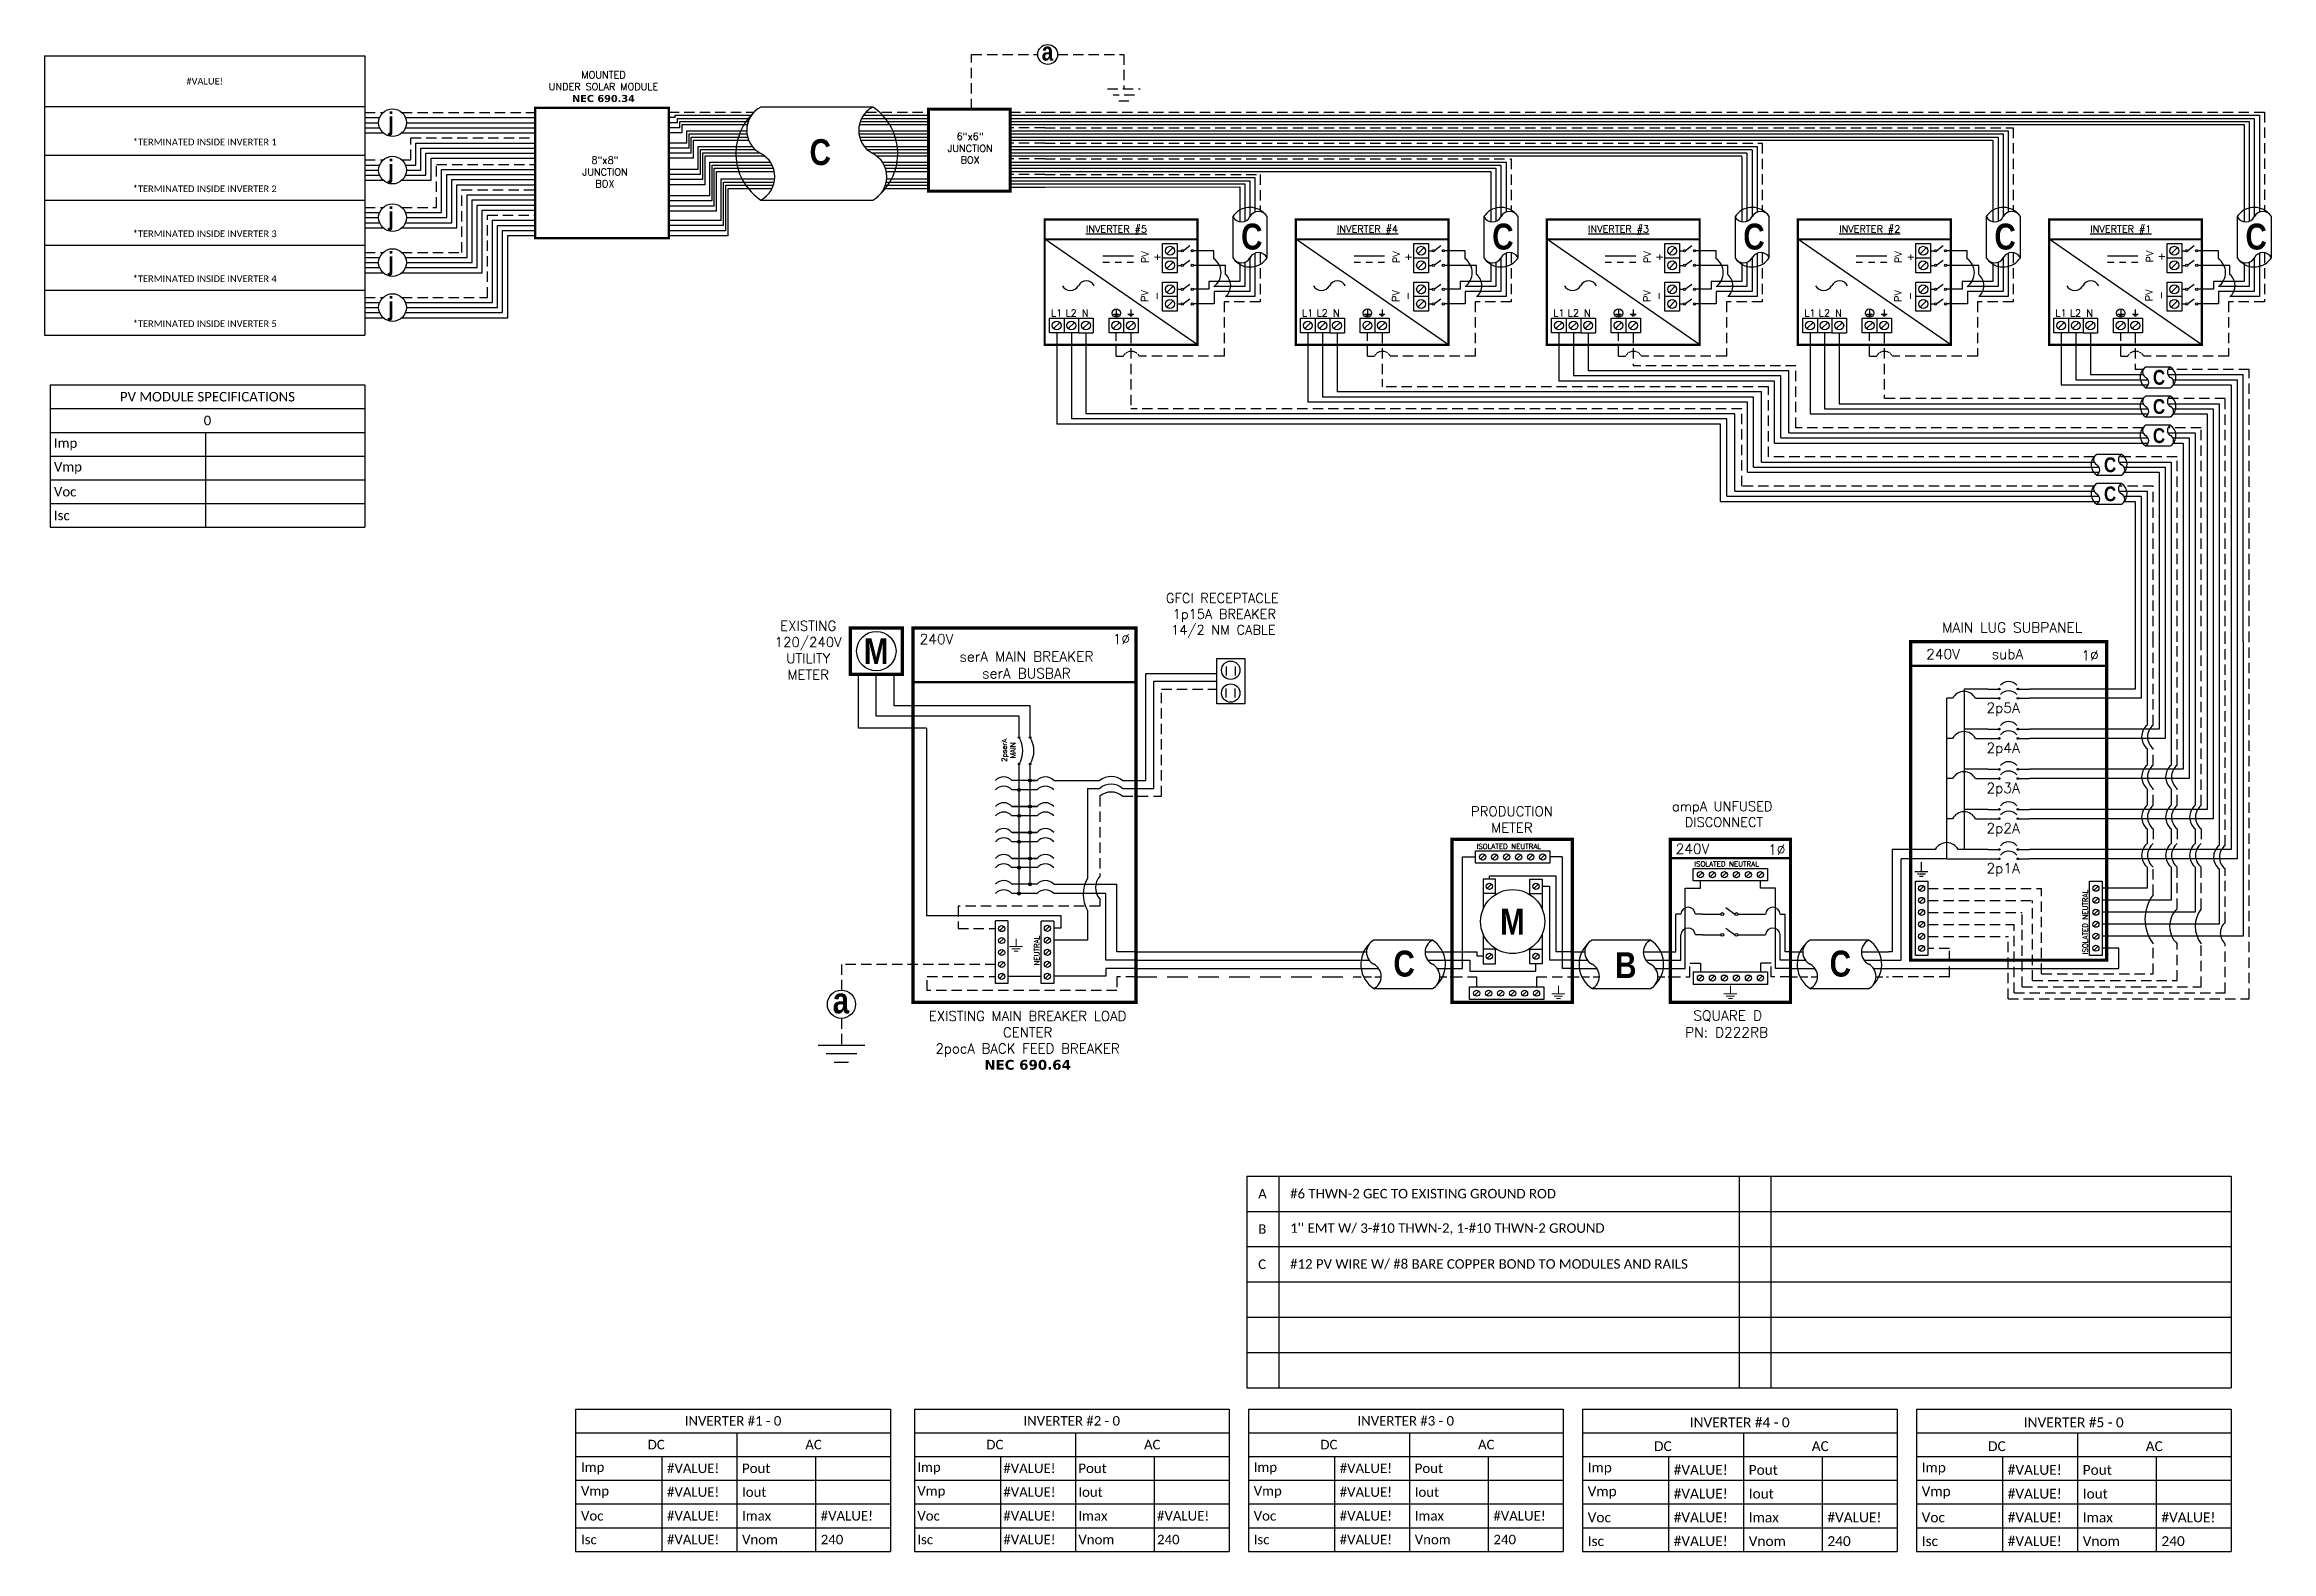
# Model space of a CAD drawing. Header units: feet. Extents: x 20558 to 21366, y 15297 to 15844.
import ezdxf

# ---------------------------------------------------------------- set-up
doc = ezdxf.new("R2010")
doc.units = ezdxf.units.FT
doc.header["$MEASUREMENT"] = 0
doc.linetypes.add('DASHED', pattern=[0.75, 0.5, -0.25])
doc.linetypes.add('HIDDEN', pattern=[0.375, 0.25, -0.125])
for name, color, linetype in [('ONE LINE BLOCKS', 7, 'Continuous'), ('TABLES', 7, 'Continuous'), ('TEXT', 7, 'Continuous'), ('Z - TITLEBLOCK TXT', 7, 'Continuous')]:
    doc.layers.add(name, color=color, linetype=linetype)
doc.styles.add('ONE LINE TXT', font='techb___.ttf')
doc.styles.get("Standard").update_dxf_attribs({"font": 'simplex.shx'})

msp = doc.modelspace()

# ---------------------------------------------------------------- texts
at = {"color": 1, "linetype": 'Continuous'}
for s, p in [('%%UINVERTER #5', (20936.18, 15775.35)), ('%%UINVERTER #4', (21027.28, 15775.35)), ('%%UINVERTER #3', (21118.38, 15775.35)), ('%%UINVERTER #2', (21209.48, 15775.35)), ('%%UINVERTER #1', (21300.58, 15775.35))]:
    msp.add_text(s, height=2.5744, dxfattribs=at).set_placement(p)
at = {"color": 1, "linetype": 'Continuous', "attachment_point": 1, "style": 'ONE LINE TXT'}
for s, insert, char_height in [('{\\W1;\\C256;a}', (20920.17, 15844.31), 6.6044), ('{\\W1;\\C256;j}', (20683.03, 15818.99), 6.6044), ('{\\W1;\\C256;C}', (20835.95, 15809.2), 9.3833), ('{\\W1;\\C256;j}', (20683.03, 15801.77), 6.6044), ('{\\W1;\\C256;j}', (20683.03, 15784.54), 6.6044), ('{\\W1;\\C256;C}', (20992.51, 15778.55), 9.3833), ('{\\W1;\\C256;C}', (21083.61, 15778.55), 9.3833), ('{\\W1;\\C256;C}', (21174.71, 15778.55), 9.3833), ('{\\W1;\\C256;C}', (21265.81, 15778.55), 9.3833), ('{\\W1;\\C256;C}', (21356.91, 15778.55), 9.3833), ('{\\W1;\\C256;j}', (20683.03, 15768.22), 6.6044), ('{\\W1;\\C256;j}', (20683.03, 15751.91), 6.6044), ('{\\W1;\\C256;C}', (21323.31, 15725.46), 5.3651), ('{\\W1;\\C256;C}', (21323.31, 15714.88), 5.3651), ('{\\W1;\\C256;C}', (21323.31, 15704.31), 5.3651), ('{\\W1;\\C256;C}', (21305.56, 15693.73), 5.3651), ('{\\W1;\\C256;C}', (21305.56, 15683.16), 5.3651), ('{\\W1;\\C256;C}', (21047.77, 15514.72), 9.3833), ('{\\W1;\\C256;C}', (21206.05, 15514.72), 9.3833)]:
    msp.add_mtext_dynamic_manual_height_columns(s, width=0.1385, gutter_width=2.13, heights=[0], dxfattribs=dict(at, insert=insert, char_height=char_height))
at = {"color": 1, "attachment_point": 5}
for s, width, gutter_width, insert, char_height in [(' \\PMOUNTED \\PUNDER SOLAR MODULE\\P{\\fVerdana|b1|i0|c0|p34;NEC 690.34}', 73.0127, 7.17, (20761.19, 15830.38), 2.5744), ('8"x8"  JUNCTION BOX ', 0.4767, 7.17, (20761.73, 15797.3), 2.5744), ('L1', 0.1481, 0.75, (20925.59, 15746.09), 2.574), ('L2', 0.1481, 0.75, (20930.84, 15746.11), 2.574), ('N', 0.1481, 0.75, (20935.94, 15746.07), 2.57), ('L1', 0.1481, 0.75, (21016.69, 15746.09), 2.574), ('L2', 0.1481, 0.75, (21021.94, 15746.11), 2.574), ('N', 0.1481, 0.75, (21027.04, 15746.07), 2.57), ('L1', 0.1481, 0.75, (21107.79, 15746.09), 2.574), ('L2', 0.1481, 0.75, (21113.04, 15746.11), 2.574), ('N', 0.1481, 0.75, (21118.14, 15746.07), 2.57), ('L1', 0.1481, 0.75, (21198.89, 15746.09), 2.574), ('L2', 0.1481, 0.75, (21204.14, 15746.11), 2.574), ('N', 0.1481, 0.75, (21209.24, 15746.07), 2.57), ('L1', 0.1481, 0.75, (21289.99, 15746.09), 2.574), ('L2', 0.1481, 0.75, (21295.24, 15746.11), 2.574), ('N', 0.1481, 0.75, (21300.34, 15746.07), 2.57)]:
    msp.add_mtext_dynamic_manual_height_columns(s, width=width, gutter_width=gutter_width, heights=[0], dxfattribs=dict(at, insert=insert, char_height=char_height))
at = {"color": 1, "insert": (20894.2, 15805.9), "char_height": 2.5744, "width": 0.3355, "attachment_point": 5}
msp.add_mtext('6"x6"  JUNCTION BOX  ', dxfattribs=at)
at = {"color": 1, "char_height": 2.574, "attachment_point": 5, "rotation": 90}
for s, width, insert in [('PV +', 2.8378, (20959.85, 15766.36)), ('PV +', 2.8378, (21050.95, 15766.36)), ('PV +', 2.8378, (21142.05, 15766.36)), ('PV +', 2.8378, (21233.15, 15766.36)), ('PV +', 2.8378, (21324.25, 15766.59)), ('PV -', 2.8013, (20959.69, 15752.3)), ('PV -', 2.8013, (21050.79, 15752.3)), ('PV -', 2.8013, (21141.89, 15752.3)), ('PV -', 2.8013, (21232.99, 15752.3)), ('PV -', 2.8013, (21324.09, 15752.53))]:
    msp.add_mtext_dynamic_manual_height_columns(s, width=width, gutter_width=0.75, heights=[0], dxfattribs=dict(at, insert=insert))

# ---------------------------------------------------------------- blocks, each defined once
blk = doc.blocks.new('*T21')
at = {"color": 9, "linetype": 'ByBlock', "lineweight": 30, "true_color": 0xa7bfde, "transparency": 16777216}
blk.add_line((0, 0), (116.21, 0), dxfattribs=at)
at = {"color": 0, "linetype": 'ByBlock', "lineweight": -2, "transparency": 16777216}
for p, q in [((0, 0), (0, -101.3)), ((116.21, 0), (116.21, -101.3)), ((0, -18.37), (116.21, -18.37)), ((0, -36.03), (116.21, -36.03)), ((0, -52.35), (116.21, -52.35)), ((0, -68.66), (116.21, -68.66)), ((0, -84.98), (116.21, -84.98)), ((0, -101.3), (116.21, -101.3))]:
    blk.add_line(p, q, dxfattribs=at)
at = {"color": 0, "transparency": 16777216, "char_height": 2.4195, "width": 110.4406, "attachment_point": 5}
for s, insert in [('{\\fCalibri|b0|i0|c0;#VALUE!', (58.11, -9.18)), ('{\\fCalibri|b0|i0|c0;^J^J*TERMINATED INSIDE INVERTER 1', (58.11, -27.2)), ('{\\fCalibri|b0|i0|c0;^J^J*TERMINATED INSIDE INVERTER 2', (58.11, -44.19)), ('{\\fCalibri|b0|i0|c0;^J^J*TERMINATED INSIDE INVERTER 3', (58.11, -60.51)), ('{\\fCalibri|b0|i0|c0;^J^J*TERMINATED INSIDE INVERTER 4', (58.11, -76.82)), ('{\\fCalibri|b0|i0|c0;^J^J*TERMINATED INSIDE INVERTER 5', (58.11, -93.14))]:
    blk.add_mtext(s, dxfattribs=dict(at, insert=insert))
blk = doc.blocks.new('5inverterSub')
at = {"layer": 'ONE LINE BLOCKS', "linetype": 'Continuous'}
h = blk.add_hatch(color=1, dxfattribs=at)
h.dxf.hatch_style = 1
edge = h.paths.add_edge_path()
edge.add_arc((40.28, 104.41), 0.291, 0, 360)
h = blk.add_hatch(color=1, dxfattribs=at)
h.dxf.hatch_style = 1
edge = h.paths.add_edge_path()
edge.add_arc((40.28, 101.03), 0.291, 0, 360)
h = blk.add_hatch(color=1, dxfattribs=at)
h.dxf.hatch_style = 1
edge = h.paths.add_edge_path()
edge.add_arc((46.96, 104.41), 0.291, 0, 360)
h = blk.add_hatch(color=1, dxfattribs=at)
h.dxf.hatch_style = 1
edge = h.paths.add_edge_path()
edge.add_arc((46.96, 101.03), 0.291, 0, 360)
h = blk.add_hatch(color=1, dxfattribs=at)
h.dxf.hatch_style = 1
edge = h.paths.add_edge_path()
edge.add_arc((40.28, 89.85), 0.291, 0, 360)
h = blk.add_hatch(color=1, dxfattribs=at)
h.dxf.hatch_style = 1
edge = h.paths.add_edge_path()
edge.add_arc((46.96, 89.85), 0.291, 0, 360)
h = blk.add_hatch(color=1, dxfattribs=at)
h.dxf.hatch_style = 1
edge = h.paths.add_edge_path()
edge.add_arc((40.28, 86.47), 0.291, 0, 360)
h = blk.add_hatch(color=1, dxfattribs=at)
h.dxf.hatch_style = 1
edge = h.paths.add_edge_path()
edge.add_arc((46.96, 86.47), 0.291, 0, 360)
h = blk.add_hatch(color=1, dxfattribs=at)
h.dxf.hatch_style = 1
edge = h.paths.add_edge_path()
edge.add_arc((40.28, 75.29), 0.291, 0, 360)
h = blk.add_hatch(color=1, dxfattribs=at)
h.dxf.hatch_style = 1
edge = h.paths.add_edge_path()
edge.add_arc((46.96, 75.29), 0.291, 0, 360)
h = blk.add_hatch(color=1, dxfattribs=at)
h.dxf.hatch_style = 1
edge = h.paths.add_edge_path()
edge.add_arc((40.28, 71.91), 0.291, 0, 360)
h = blk.add_hatch(color=1, dxfattribs=at)
h.dxf.hatch_style = 1
edge = h.paths.add_edge_path()
edge.add_arc((46.96, 71.91), 0.291, 0, 360)
h = blk.add_hatch(color=1, dxfattribs=at)
h.dxf.hatch_style = 1
edge = h.paths.add_edge_path()
edge.add_arc((40.28, 60.73), 0.291, 0, 360)
h = blk.add_hatch(color=1, dxfattribs=at)
h.dxf.hatch_style = 1
edge = h.paths.add_edge_path()
edge.add_arc((40.28, 57.35), 0.291, 0, 360)
h = blk.add_hatch(color=1, dxfattribs=at)
h.dxf.hatch_style = 1
edge = h.paths.add_edge_path()
edge.add_arc((46.96, 60.73), 0.291, 0, 360)
h = blk.add_hatch(color=1, dxfattribs=at)
h.dxf.hatch_style = 1
edge = h.paths.add_edge_path()
edge.add_arc((46.96, 57.35), 0.291, 0, 360)
h = blk.add_hatch(color=1, dxfattribs=at)
h.dxf.hatch_style = 1
edge = h.paths.add_edge_path()
edge.add_arc((40.28, 46.17), 0.291, 0, 360)
h = blk.add_hatch(color=1, dxfattribs=at)
h.dxf.hatch_style = 1
edge = h.paths.add_edge_path()
edge.add_arc((40.28, 42.79), 0.291, 0, 360)
h = blk.add_hatch(color=1, dxfattribs=at)
h.dxf.hatch_style = 1
edge = h.paths.add_edge_path()
edge.add_arc((46.96, 46.17), 0.291, 0, 360)
h = blk.add_hatch(color=1, dxfattribs=at)
h.dxf.hatch_style = 1
edge = h.paths.add_edge_path()
edge.add_arc((46.96, 42.79), 0.291, 0, 360)
at = {"color": 7, "linetype": 'Continuous'}
for p, q in [((89.54, 121.54), (89.54, 104.41)), ((98.24, 121.54), (98.24, 89.85)), ((106.94, 121.54), (106.94, 75.29)), ((115.64, 121.54), (115.64, 60.73)), ((124.34, 121.54), (124.34, 46.17)), ((36.09, 104.41), (27.43, 104.41)), ((27.43, 104.41), (27.43, 89.85)), ((89.54, 104.41), (51.15, 104.41)), ((36.09, 89.85), (27.43, 89.85)), ((27.43, 89.85), (27.43, 75.29)), ((98.24, 89.85), (51.15, 89.85)), ((36.09, 75.29), (27.43, 75.29)), ((27.43, 75.29), (27.43, 60.73)), ((106.94, 75.29), (51.15, 75.29)), ((36.09, 60.73), (27.43, 60.73)), ((27.43, 60.73), (27.43, 46.17)), ((115.64, 60.73), (51.15, 60.73)), ((17.02, 46.17), (1.34, 46.17)), ((1.34, 46.17), (1.34, 9)), ((36.09, 46.17), (25.26, 46.17)), ((124.34, 46.17), (51.15, 46.17)), ((1.34, 9), (0, 9))]:
    blk.add_line(p, q, dxfattribs=at)
at = {"color": 10, "linetype": 'Continuous'}
for p, q in [((91.71, 121.54), (91.71, 101.03)), ((100.41, 121.54), (100.41, 86.47)), ((109.11, 121.54), (109.11, 71.91)), ((117.81, 121.54), (117.81, 57.35)), ((126.51, 121.54), (126.51, 42.79)), ((21.14, 86.47), (21.14, 101.03)), ((23.31, 101.03), (21.14, 101.03)), ((31.55, 101.03), (36.09, 101.03)), ((91.71, 101.03), (51.15, 101.03)), ((21.14, 71.91), (21.14, 86.47)), ((23.31, 86.47), (21.14, 86.47)), ((31.55, 86.47), (36.09, 86.47)), ((100.41, 86.47), (51.15, 86.47)), ((21.14, 57.35), (21.14, 71.91)), ((23.31, 71.91), (21.14, 71.91)), ((31.55, 71.91), (36.09, 71.91)), ((109.11, 71.91), (51.15, 71.91)), ((21.14, 42.79), (21.14, 57.35)), ((23.31, 57.35), (21.14, 57.35)), ((31.55, 57.35), (36.09, 57.35)), ((117.81, 57.35), (51.15, 57.35)), ((21.14, 42.79), (4.63, 42.79)), ((4.63, 6), (4.63, 42.79)), ((21.14, 42.79), (36.09, 42.79)), ((126.51, 42.79), (51.15, 42.79)), ((0, 6), (4.63, 6))]:
    blk.add_line(p, q, dxfattribs=at)
at = {"color": 253, "linetype": 'Continuous'}
for p, q in [((93.89, 121.54), (93.89, 91.34)), ((102.59, 121.54), (102.59, 76.78)), ((111.29, 121.54), (111.29, 62.22)), ((119.99, 121.54), (119.99, 47.66)), ((128.69, 121.54), (128.69, 14.71)), ((93.89, 82.78), (93.89, 76.78)), ((93.89, 68.22), (93.89, 62.22)), ((102.59, 68.22), (102.59, 62.22)), ((93.89, 53.66), (93.89, 48.33)), ((102.59, 53.66), (102.59, 48.33)), ((111.29, 53.66), (111.29, 48.33)), ((93.89, 39.78), (93.89, 32.11)), ((102.59, 39.78), (102.59, 27.76)), ((111.29, 39.78), (111.29, 23.41)), ((119.99, 39.1), (119.99, 19.06)), ((93.89, 32.11), (77.54, 32.11)), ((102.59, 27.76), (77.54, 27.76)), ((111.29, 23.41), (77.54, 23.41)), ((119.99, 19.06), (77.54, 19.06)), ((128.69, 14.71), (77.54, 14.71)), ((83.55, 10.36), (77.54, 10.36)), ((83.55, 3), (83.55, 10.36)), ((0, 3), (83.55, 3))]:
    blk.add_line(p, q, dxfattribs=at)
at = {"color": 10, "linetype": 'Continuous'}
for centre in [(27.43, 98.87), (27.43, 84.31), (27.43, 69.75), (27.43, 55.19)]:
    blk.add_arc(centre, 4.65, 27.66392, 152.33608, dxfattribs=at)
at = {"color": 253, "linetype": 'Continuous'}
for centre in [(97.46, 87.06), (97.46, 72.5), (106.16, 72.5), (97.46, 57.94), (106.16, 57.94), (114.87, 57.94), (97.46, 44.05), (106.16, 44.05), (114.87, 44.05), (123.57, 43.38)]:
    blk.add_arc(centre, 5.58, 129.92155, 230.07845, dxfattribs=at)
at = {"color": 7, "linetype": 'Continuous'}
blk.add_arc((21.14, 44.01), 4.65, 27.66392, 152.33608, dxfattribs=at)
at = {"layer": 'ONE LINE BLOCKS', "lineweight": 50}
blk.add_line((8.04, 112.83), (79.2, 112.83), dxfattribs=at)
at = {"layer": 'ONE LINE BLOCKS', "lineweight": 50, "const_width": 1.19}
blk.add_lwpolyline([(8.04, 6.01), (8.04, 121.54), (79.2, 121.54), (79.2, 6.01)], close=True, dxfattribs=at)
at = {"layer": 'TEXT', "color": 92, "linetype": 'HIDDEN', "ltscale": 15}
for p, q in [((96.06, 91.34), (96.06, 121.54)), ((104.76, 76.78), (104.76, 121.54)), ((113.46, 62.22), (113.46, 121.54)), ((122.16, 47.66), (122.16, 121.54)), ((130.86, -7.98), (130.86, 121.54)), ((96.06, 76.78), (96.06, 82.78)), ((96.06, 62.22), (96.06, 68.22)), ((104.76, 62.22), (104.76, 68.22)), ((96.06, 53.66), (96.06, 48.33)), ((104.76, 53.66), (104.76, 48.33)), ((113.46, 53.66), (113.46, 48.33)), ((96.06, 29.7), (96.06, 39.78)), ((104.76, 24.66), (104.76, 39.78)), ((113.46, 24.66), (113.46, 39.78)), ((122.16, 19.74), (122.16, 39.1)), ((14.31, 32.04), (55.57, 32.04)), ((14.31, 27.69), (52.3, 27.69)), ((52.3, -1.41), (52.3, 27.69)), ((55.57, 1.07), (55.57, 32.04)), ((14.31, 23.34), (48.52, 23.34)), ((14.31, 18.99), (45.6, 18.99)), ((45.6, -5.79), (45.6, 18.99)), ((48.52, -3.61), (48.52, 23.34)), ((14.31, 14.64), (43.39, 14.64)), ((22.14, 10.28), (14.31, 10.28)), ((22.14, 0), (22.14, 10.28)), ((43.39, -7.98), (43.39, 14.64)), ((96.06, 1.07), (96.06, 11.97)), ((104.76, -1.41), (104.76, 11.97)), ((113.46, -3.61), (113.46, 11.97)), ((122.16, -5.79), (122.16, 11.97)), ((22.14, 0), (0, 0)), ((55.57, 1.07), (96.06, 1.07)), ((43.39, -7.98), (130.86, -7.98)), ((45.6, -5.79), (122.16, -5.79)), ((48.52, -3.61), (113.46, -3.61)), ((52.3, -1.41), (104.76, -1.41))]:
    blk.add_line(p, q, dxfattribs=at)
at = {"layer": 'TEXT', "color": 92, "linetype": 'HIDDEN', "flags": 128}
for points in [[(11.94, 41.63), (11.94, 38.13)], [(9.6, 38.13), (14.28, 38.13)], [(13.47, 37.26), (10.41, 37.26)], [(12.65, 36.39), (11.22, 36.39)]]:
    blk.add_lwpolyline(points, dxfattribs=at)
at = {"layer": 'TEXT', "color": 92, "linetype": 'Continuous', "ltscale": 4}
for centre, radius, start, end in [((99.53, 87.06), 5.51, 129.05896, 230.94104), ((99.53, 72.5), 5.51, 129.05896, 230.94104), ((108.23, 72.5), 5.51, 129.05896, 230.94104), ((99.53, 57.94), 5.51, 129.05896, 230.94104), ((108.23, 57.94), 5.51, 129.05896, 230.94104), ((116.93, 57.94), 5.51, 129.05896, 230.94104), ((99.53, 44.05), 5.51, 129.05896, 230.94104), ((108.23, 44.05), 5.51, 129.05896, 230.94104), ((116.93, 44.05), 5.51, 129.05896, 230.94104), ((125.63, 43.38), 5.51, 129.05896, 230.94104), ((107.74, 20.83), 14.66, 142.78728, 217.21272), ((110.66, 18.31), 8.66, 132.88463, 227.11537), ((121.72, 18.31), 10.41, 142.44784, 217.55216), ((125.61, 15.85), 5.2, 131.5882, 228.4118)]:
    blk.add_arc(centre, radius, start, end, dxfattribs=at)
at = {"layer": 'Z - TITLEBLOCK TXT', "color": 1, "linetype": 'Continuous'}
for p, q in [((9.77, 7.69), (9.77, 34.63)), ((9.77, 34.63), (14.31, 34.63)), ((14.31, 34.63), (14.31, 7.69)), ((73, 7.76), (73, 34.71)), ((73, 34.71), (77.54, 34.71)), ((77.54, 34.71), (77.54, 7.76)), ((14.31, 7.69), (9.77, 7.69)), ((77.54, 7.76), (73, 7.76))]:
    blk.add_line(p, q, dxfattribs=at)
at = {"layer": 'Z - TITLEBLOCK TXT', "color": 4, "linetype": 'Continuous'}
for p, q in [((12.83, 32.82), (11.25, 31.25)), ((76.06, 32.9), (74.49, 31.32)), ((12.83, 28.47), (11.25, 26.9)), ((76.06, 28.54), (74.49, 26.97)), ((12.83, 24.12), (11.25, 22.55)), ((12.83, 19.77), (11.25, 18.2)), ((76.06, 24.19), (74.49, 22.62)), ((76.06, 19.84), (74.49, 18.27)), ((12.83, 15.42), (11.25, 13.85)), ((12.83, 11.07), (11.25, 9.5)), ((76.06, 15.49), (74.49, 13.92)), ((76.06, 11.14), (74.49, 9.57))]:
    blk.add_line(p, q, dxfattribs=at)
at = {"layer": 'Z - TITLEBLOCK TXT', "color": 1, "linetype": 'Continuous', "flags": 128}
for points in [[(36.09, 104.41), (40.28, 104.41)], [(36.09, 104.41), (40.28, 104.41)], [(36.09, 101.03), (40.28, 101.03)], [(36.09, 101.03), (40.28, 101.03)], [(46.96, 104.41), (51.15, 104.41)], [(46.96, 101.03), (51.15, 101.03)], [(36.09, 89.85), (40.28, 89.85)], [(36.09, 89.85), (40.28, 89.85)], [(46.96, 89.85), (51.15, 89.85)], [(36.09, 86.47), (40.28, 86.47)], [(36.09, 86.47), (40.28, 86.47)], [(46.96, 86.47), (51.15, 86.47)], [(36.09, 75.29), (40.28, 75.29)], [(36.09, 75.29), (40.28, 75.29)], [(46.96, 75.29), (51.15, 75.29)], [(36.09, 71.91), (40.28, 71.91)], [(36.09, 71.91), (40.28, 71.91)], [(46.96, 71.91), (51.15, 71.91)], [(36.09, 60.73), (40.28, 60.73)], [(36.09, 60.73), (40.28, 60.73)], [(36.09, 57.35), (40.28, 57.35)], [(36.09, 57.35), (40.28, 57.35)], [(46.96, 60.73), (51.15, 60.73)], [(46.96, 57.35), (51.15, 57.35)], [(36.09, 46.17), (40.28, 46.17)], [(36.09, 46.17), (40.28, 46.17)], [(36.09, 42.79), (40.28, 42.79)], [(36.09, 42.79), (40.28, 42.79)], [(46.96, 46.17), (51.15, 46.17)], [(46.96, 42.79), (51.15, 42.79)]]:
    blk.add_lwpolyline(points, dxfattribs=at)
at = {"layer": 'Z - TITLEBLOCK TXT', "color": 1, "linetype": 'Continuous'}
for centre in [(40.28, 104.41), (40.28, 101.03), (46.96, 104.41), (46.96, 101.03), (40.28, 89.85), (46.96, 89.85), (40.28, 86.47), (46.96, 86.47), (40.28, 75.29), (46.96, 75.29), (40.28, 71.91), (46.96, 71.91), (40.28, 60.73), (40.28, 57.35), (46.96, 60.73), (46.96, 57.35), (40.28, 46.17), (40.28, 42.79), (46.96, 46.17), (46.96, 42.79)]:
    blk.add_circle(centre, 0.291, dxfattribs=at)
at = {"layer": 'Z - TITLEBLOCK TXT', "color": 4, "linetype": 'Continuous'}
for centre in [(12.04, 32.04), (75.27, 32.11), (12.04, 27.69), (12.04, 23.34), (75.27, 27.76), (75.27, 23.41), (12.04, 18.99), (75.27, 19.06), (12.04, 14.64), (12.04, 10.28), (75.27, 14.71), (75.27, 10.36)]:
    blk.add_circle(centre, 1.11, dxfattribs=at)
at = {"layer": 'Z - TITLEBLOCK TXT', "color": 1, "linetype": 'Continuous'}
for centre in [(43.62, 103.21), (43.62, 99.83), (43.62, 88.65), (43.62, 85.27), (43.62, 74.09), (43.62, 70.71), (43.62, 59.53), (43.62, 56.15), (43.62, 44.97), (43.62, 41.59)]:
    blk.add_arc(centre, 3.93, 40.3392, 139.6608, dxfattribs=at)
at = {"layer": 'TABLES', "color": 1, "linetype": 'Continuous'}
for s, p in [('2p5A', (35.59, 95.79)), ('2p4A', (35.59, 81.23)), ('2p3A', (35.59, 66.67)), ('2p2A', (35.59, 52.11)), ('2p1A', (35.59, 37.55))]:
    blk.add_text(s, height=3.658, dxfattribs=at).set_placement(p)
at = {"layer": 'TABLES', "color": 4, "linetype": 'Continuous'}
blk.add_text('ISOLATED NEUTRAL', height=1.8743, rotation=90, dxfattribs=at).set_placement((72.35, 8.12))
at = {"layer": 'TEXT', "color": 1, "attachment_point": 5}
for s, width, gutter_width, insert, char_height in [('MAIN LUG SUBPANEL ', 62.3984, 7.17, (44.9, 126.71), 3.6576), ('240V', 0.1481, 0.75, (19.83, 117.09), 3.658), ('subA', 0.1481, 0.75, (43.21, 117.09), 3.658), ('1∅', 0.1481, 0.75, (73.19, 116.58), 3.658)]:
    blk.add_mtext_dynamic_manual_height_columns(s, width=width, gutter_width=gutter_width, heights=[0], dxfattribs=dict(at, insert=insert, char_height=char_height))
blk = doc.blocks.new('*U12')
at = {"color": 7}
for p, q in [((-35.53, 9), (-31.05, 9)), ((-9.81, 9), (0, 9))]:
    blk.add_line(p, q, dxfattribs=at)
at = {"color": 7, "linetype": 'Continuous'}
for p, q in [((-7.14, 13.31), (-28.39, 13.31)), ((-28.39, -4.31), (-7.14, -4.31))]:
    blk.add_line(p, q, dxfattribs=at)
at = {"color": 10}
for p, q in [((-35.53, 6), (-30.11, 6)), ((-8.87, 6), (0, 6))]:
    blk.add_line(p, q, dxfattribs=at)
at = {"color": 253}
for p, q in [((-35.53, 3), (-26.66, 3)), ((-5.41, 3), (0, 3))]:
    blk.add_line(p, q, dxfattribs=at)
at = {"color": 92, "linetype": 'HIDDEN', "ltscale": 10}
for p, q in [((-4.48, 0), (0, 0)), ((-35.53, 0), (-25.72, 0))]:
    blk.add_line(p, q, dxfattribs=at)
at = {"color": 7, "linetype": 'Continuous'}
for centre, start, end in [((-22.54, 4.5), 133.97324, 236.42648), ((-12.99, 4.5), 313.97324, 56.42648)]:
    blk.add_arc(centre, 10.58, start, end, dxfattribs=at)
at = {"linetype": 'Continuous'}
for centre, start, end in [((-26.08, 8.91), 117.66392, 242.33608), ((-4.83, 8.91), 117.66392, 242.33608), ((-30.7, 0.09), 297.66392, 62.33608), ((-9.45, 0.09), 297.66392, 62.33608)]:
    blk.add_arc(centre, 4.98, start, end, dxfattribs=at)
blk = doc.blocks.new('unfusedDisconnect')
at = {"lineweight": 50}
blk.add_line((-43.61, 43.06), (0, 43.06), dxfattribs=at)
at = {"color": 1, "linetype": 'Continuous'}
for p, q in [((-35.27, 34.78), (-35.27, 39.32)), ((-35.27, 39.32), (-8.32, 39.32)), ((-8.32, 34.78), (-35.27, 34.78)), ((-8.32, 39.32), (-8.32, 34.78)), ((-23.43, 25.18), (-20.16, 22.74)), ((-31.89, 22.73), (-25.32, 22.73)), ((-23.43, 17.65), (-20.16, 15.2)), ((-19.08, 22.73), (-11.7, 22.73)), ((-31.89, 15.2), (-25.32, 15.2)), ((-19.08, 15.2), (-11.7, 15.19)), ((-35.27, 1.76), (-8.32, 1.76)), ((-35.27, 1.76), (-35.27, -2.78)), ((-8.32, 1.76), (-8.32, -2.78)), ((-8.32, -2.78), (-35.27, -2.78))]:
    blk.add_line(p, q, dxfattribs=at)
at = {"color": 4, "linetype": 'Continuous'}
for p, q in [((-31.89, 37.83), (-33.46, 36.26)), ((-27.53, 37.83), (-29.11, 36.26)), ((-23.18, 37.83), (-24.76, 36.26)), ((-18.83, 37.83), (-20.41, 36.26)), ((-14.48, 37.83), (-16.06, 36.26)), ((-10.13, 37.83), (-11.7, 36.26)), ((-31.89, 0.28), (-33.46, -1.3)), ((-27.53, 0.28), (-29.11, -1.3)), ((-23.18, 0.28), (-24.76, -1.3)), ((-18.83, 0.28), (-20.41, -1.3)), ((-14.48, 0.28), (-16.06, -1.3)), ((-10.13, 0.28), (-11.7, -1.3))]:
    blk.add_line(p, q, dxfattribs=at)
at = {"color": 253, "linetype": 'Continuous'}
for p, q in [((-32.67, 32.17), (-32.67, 34.78)), ((-10.92, 32.17), (-10.92, 34.78)), ((-38.16, 3), (-38.16, 32.17)), ((-38.16, 32.17), (-32.67, 32.17)), ((-5.43, 32.17), (-10.92, 32.17)), ((-5.43, 3), (-5.43, 32.17)), ((-43.61, 3), (-38.16, 3)), ((0, 3), (-5.43, 3))]:
    blk.add_line(p, q, dxfattribs=at)
at = {"color": 7, "linetype": 'Continuous'}
for p, q in [((-41.66, 9), (-41.66, 22.73)), ((-39.8, 22.73), (-41.66, 22.73)), ((-31.89, 22.73), (-34.52, 22.73)), ((-11.7, 22.73), (-9.07, 22.73)), ((-3.79, 22.73), (-1.93, 22.73)), ((-1.93, 9), (-1.93, 22.73))]:
    blk.add_line(p, q, dxfattribs=at)
at = {"color": 7}
for p, q in [((-43.61, 9), (-41.66, 9)), ((0, 9), (-1.93, 9))]:
    blk.add_line(p, q, dxfattribs=at)
at = {"color": 10, "linetype": 'Continuous'}
for p, q in [((-39.8, 6), (-39.8, 15.2)), ((-31.89, 15.2), (-34.52, 15.2)), ((-11.7, 15.2), (-9.07, 15.2)), ((-3.79, 6), (-3.79, 15.2)), ((-43.61, 6), (-39.8, 6)), ((0, 6), (-3.79, 6))]:
    blk.add_line(p, q, dxfattribs=at)
at = {"color": 92, "linetype": 'HIDDEN', "ltscale": 15}
for p, q in [((-43.61, 0), (-36.58, 0)), ((-36.58, 0), (-36.58, 4.9)), ((-36.58, 4.9), (-32.67, 4.9)), ((-32.67, 4.9), (-32.67, 1.76)), ((-7.01, 4.9), (-10.92, 4.9)), ((-10.92, 4.9), (-10.92, 1.76)), ((-7.01, 0), (-7.01, 4.9)), ((0, 0), (-7.01, 0))]:
    blk.add_line(p, q, dxfattribs=at)
at = {"lineweight": 50, "const_width": 1.19}
blk.add_lwpolyline([(-43.61, -9.34), (-43.61, 49.84), (0, 49.84), (0, -9.34)], close=True, dxfattribs=at)
at = {"color": 92, "linetype": 'Continuous', "lineweight": 5, "ltscale": 0.05, "flags": 128}
for points in [[(-24.14, -6.17), (-19.45, -6.17)], [(-20.27, -7.03), (-23.32, -7.03)], [(-21.08, -7.9), (-22.51, -7.9)], [(-21.8, -3.32), (-21.8, -6.17)]]:
    blk.add_lwpolyline(points, dxfattribs=at)
at = {"color": 4, "linetype": 'Continuous'}
for centre in [(-32.67, 37.05), (-28.32, 37.05), (-23.97, 37.05), (-19.62, 37.05), (-15.27, 37.05), (-10.92, 37.05), (-32.67, -0.51), (-28.32, -0.51), (-23.97, -0.51), (-19.62, -0.51), (-15.27, -0.51), (-10.92, -0.51)]:
    blk.add_circle(centre, 1.11, dxfattribs=at)
at = {"color": 1, "linetype": 'Continuous'}
for centre in [(-24.78, 22.73), (-19.62, 22.73), (-24.78, 15.2), (-19.62, 15.2)]:
    blk.add_circle(centre, 0.541, dxfattribs=at)
at = {"color": 7, "linetype": 'Continuous'}
for centre in [(-37.16, 22.58), (-6.43, 22.58)]:
    blk.add_arc(centre, 2.64, 3.28193, 176.71807, dxfattribs=at)
at = {"color": 10, "linetype": 'Continuous'}
for centre in [(-37.16, 15.04), (-6.43, 15.04)]:
    blk.add_arc(centre, 2.64, 3.28193, 176.71807, dxfattribs=at)
at = {"color": 4, "linetype": 'Continuous'}
blk.add_text('ISOLATED NEUTRAL', height=1.8743, dxfattribs=at).set_placement((-34.91, 39.97))
at = {"color": 1}
for s, width, gutter_width, heights, insert, char_height, attachment_point in [('\\A1;\\pi12.228;ampA UNFUSED \\P\\pi16.834;DISCONNECT', 64.922, 0, [11.89], (-55.21, 63.58), 3.4544, 1), ('240V', 0.1481, 0.75, [0], (-35.55, 46.4), 3.658, 5), ('1∅', 0.1481, 0.75, [0], (-4.98, 46.1), 3.658, 5), ('\\A1;\\pi11.999,t30.287;SQUARE D\\P\\pi9.0377,t27.326;PN: D222RB', 51.6906, 0.203, [45.94], (-47.25, -12.27), 3.6576, 1)]:
    blk.add_mtext_dynamic_manual_height_columns(s, width=width, gutter_width=gutter_width, heights=heights, dxfattribs=dict(at, insert=insert, char_height=char_height, attachment_point=attachment_point))
blk = doc.blocks.new('*U29')
at = {"color": 7}
for name, p in [('unfusedDisconnect', (0, 0)), ('*U12', (-43.61, 0))]:
    blk.add_blockref(name, p, dxfattribs=at)
at = {"layer": 'Z - TITLEBLOCK TXT', "color": 1, "linetype": 'Continuous', "insert": (-63.63, 8.88), "char_height": 9.3833, "attachment_point": 1, "style": 'ONE LINE TXT'}
blk.add_mtext_dynamic_manual_height_columns('{\\W1;\\C256;B}', width=0.1385, gutter_width=2.13, heights=[0], dxfattribs=at)
blk = doc.blocks.new('*U20')
at = {"color": 7}
blk.add_line((-79.14, 9), (0, 9), dxfattribs=at)
at = {"color": 10}
blk.add_line((-79.14, 6), (0, 6), dxfattribs=at)
at = {"color": 253}
blk.add_line((-79.14, 3), (0, 3), dxfattribs=at)
at = {"color": 92, "linetype": 'DASHED', "ltscale": 15}
blk.add_line((-79.14, 0), (0, 0), dxfattribs=at)
blk = doc.blocks.new('productionMeter')
at = {"color": 253, "linetype": 'Continuous'}
for p, q in [((-39.9, 3), (-39.9, 43.45)), ((-39.9, 43.45), (-35.13, 43.45)), ((-3.71, 43.45), (-8.18, 43.45)), ((-3.71, 43.45), (-3.71, 3)), ((-43.61, 3), (-39.9, 3)), ((0, 3), (-3.71, 3))]:
    blk.add_line(p, q, dxfattribs=at)
at = {"color": 1, "linetype": 'Continuous'}
for p, q in [((-35.13, 41.18), (-35.13, 45.72)), ((-35.13, 45.72), (-8.18, 45.72)), ((-8.18, 41.18), (-35.13, 41.18)), ((-8.18, 45.72), (-8.18, 41.18)), ((-32.38, 35.4), (-32.38, 24.5)), ((-27.84, 35.4), (-32.38, 35.4)), ((-27.84, 29.86), (-27.84, 35.4)), ((-15.47, 29.86), (-15.47, 35.4)), ((-15.47, 35.4), (-10.93, 35.4)), ((-10.93, 35.4), (-10.93, 24.5)), ((-27.84, 30.21), (-32.38, 30.21)), ((-15.47, 30.21), (-10.93, 30.21)), ((-32.38, 15.55), (-32.38, 4.64)), ((-27.84, 10.04), (-32.38, 10.04)), ((-27.84, 4.64), (-27.84, 10.18)), ((-15.47, 4.64), (-15.47, 10.18)), ((-15.47, 10.04), (-10.93, 10.04)), ((-10.93, 15.55), (-10.93, 4.64)), ((-32.38, 4.64), (-27.84, 4.64)), ((-10.93, 4.64), (-15.47, 4.64)), ((-37.32, -8.24), (-37.32, -3.7)), ((-37.32, -3.7), (-10.37, -3.7)), ((-10.37, -3.7), (-10.37, -8.24)), ((-10.37, -8.24), (-37.32, -8.24))]:
    blk.add_line(p, q, dxfattribs=at)
at = {"color": 4, "linetype": 'Continuous'}
for p, q in [((-31.74, 44.23), (-33.32, 42.66)), ((-27.39, 44.23), (-28.97, 42.66)), ((-23.04, 44.23), (-24.62, 42.66)), ((-18.69, 44.23), (-20.26, 42.66)), ((-14.34, 44.23), (-15.91, 42.66)), ((-9.99, 44.23), (-11.56, 42.66)), ((-29.33, 33.59), (-30.9, 32.02)), ((-12.41, 33.59), (-13.98, 32.02)), ((-29.33, 8.23), (-30.9, 6.66)), ((-12.41, 8.23), (-13.98, 6.66)), ((-33.93, -5.19), (-35.51, -6.76)), ((-29.58, -5.19), (-31.15, -6.76)), ((-25.23, -5.19), (-26.8, -6.76)), ((-20.88, -5.19), (-22.45, -6.76)), ((-16.53, -5.19), (-18.1, -6.76)), ((-12.18, -5.19), (-13.75, -6.76))]:
    blk.add_line(p, q, dxfattribs=at)
at = {"color": 7}
for p, q in [((-30.11, 35.4), (-30.11, 36.59)), ((-30.11, 36.59), (-5.98, 36.59)), ((-5.98, 36.59), (-5.98, 9)), ((-43.61, 9), (-34.54, 9)), ((-34.54, 7.44), (-34.54, 9)), ((0, 9), (-5.98, 9)), ((-32.38, 7.44), (-34.54, 7.44))]:
    blk.add_line(p, q, dxfattribs=at)
at = {"color": 10, "linetype": 'Continuous'}
for p, q in [((-10.93, 32.81), (-8.25, 32.81)), ((-8.25, 32.81), (-8.25, 6)), ((-43.61, 6), (-37.24, 6)), ((-37.24, 6), (-37.24, 2.05)), ((-37.24, 2.05), (-13.2, 2.05)), ((-13.2, 2.05), (-13.2, 4.64)), ((0, 6), (-8.25, 6))]:
    blk.add_line(p, q, dxfattribs=at)
at = {"color": 92, "linetype": 'HIDDEN', "ltscale": 15}
for p, q in [((-43.61, 0), (-34.72, 0)), ((-12.97, 0), (-12.97, -3.7)), ((-12.97, 0), (0, 0)), ((-34.72, 0), (-34.72, -3.7))]:
    blk.add_line(p, q, dxfattribs=at)
at = {"lineweight": 50, "const_width": 1.19}
blk.add_lwpolyline([(-43.61, -9.34), (-43.61, 49.84), (0, 49.84), (0, -9.34)], close=True, dxfattribs=at)
at = {"color": 92, "linetype": 'Continuous', "lineweight": 5, "ltscale": 0.05, "flags": 128}
for points in [[(-2.7, -6.18), (-7.38, -6.18)], [(-6.57, -7.05), (-3.51, -7.05)], [(-5.76, -7.91), (-4.32, -7.91)], [(-5.04, -3.33), (-5.04, -6.18)]]:
    blk.add_lwpolyline(points, dxfattribs=at)
at = {"color": 4, "linetype": 'Continuous'}
for centre in [(-32.53, 43.45), (-28.18, 43.45), (-23.83, 43.45), (-19.48, 43.45), (-15.13, 43.45), (-10.78, 43.45), (-30.11, 32.81), (-13.2, 32.81), (-30.11, 7.44), (-13.2, 7.44), (-34.72, -5.97), (-30.37, -5.97), (-26.02, -5.97), (-21.67, -5.97), (-17.32, -5.97), (-12.97, -5.97)]:
    blk.add_circle(centre, 1.11, dxfattribs=at)
at = {"linetype": 'Continuous'}
blk.add_circle((-21.65, 20.02), 11.62, dxfattribs=at)
at = {"color": 4, "linetype": 'Continuous'}
blk.add_text('ISOLATED NEUTRAL', height=1.8743, dxfattribs=at).set_placement((-34.77, 46.37))
at = {"color": 253, "linetype": 'Continuous', "style": 'ONE LINE TXT'}
blk.add_text('M', height=9.38, dxfattribs=at).set_placement((-26.21, 15.31))
at = {"color": 1, "insert": (-21.93, 57.08), "char_height": 3.5433, "attachment_point": 5}
blk.add_mtext_dynamic_manual_height_columns('PRODUCTION METER', width=1.3203, gutter_width=7.17, heights=[0], dxfattribs=at)
blk = doc.blocks.new('*U17')
at = {"color": 7}
blk.add_blockref('productionMeter', (0, 0), dxfattribs=at)
blk = doc.blocks.new('breakerPanel')
at = {"linetype": 'Continuous'}
h = blk.add_hatch(color=1, dxfattribs=at)
h.dxf.hatch_style = 1
edge = h.paths.add_edge_path()
edge.add_arc((-42.47, 86.8), 0.291, 0, 360)
h = blk.add_hatch(color=1, dxfattribs=at)
h.dxf.hatch_style = 1
edge = h.paths.add_edge_path()
edge.add_arc((-38.44, 86.8), 0.291, 0, 360)
h = blk.add_hatch(color=1, dxfattribs=at)
h.dxf.hatch_style = 1
edge = h.paths.add_edge_path()
edge.add_arc((-42.47, 77.16), 0.291, 0, 360)
h = blk.add_hatch(color=1, dxfattribs=at)
h.dxf.hatch_style = 1
edge = h.paths.add_edge_path()
edge.add_arc((-38.44, 77.16), 0.291, 0, 360)
h = blk.add_hatch(color=1, dxfattribs=at)
h.dxf.hatch_style = 1
edge = h.paths.add_edge_path()
edge.add_arc((-42.47, 67.78), 0.528, 0, 360)
h = blk.add_hatch(color=1, dxfattribs=at)
h.dxf.hatch_style = 1
edge = h.paths.add_edge_path()
edge.add_arc((-38.44, 71.16), 0.528, 0, 360)
h = blk.add_hatch(color=1, dxfattribs=at)
h.dxf.hatch_style = 1
edge = h.paths.add_edge_path()
edge.add_arc((-42.47, 58.38), 0.528, 0, 360)
h = blk.add_hatch(color=1, dxfattribs=at)
h.dxf.hatch_style = 1
edge = h.paths.add_edge_path()
edge.add_arc((-38.44, 61.76), 0.528, 0, 360)
h = blk.add_hatch(color=1, dxfattribs=at)
h.dxf.hatch_style = 1
edge = h.paths.add_edge_path()
edge.add_arc((-42.47, 48.98), 0.528, 0, 360)
h = blk.add_hatch(color=1, dxfattribs=at)
h.dxf.hatch_style = 1
edge = h.paths.add_edge_path()
edge.add_arc((-38.44, 52.36), 0.528, 0, 360)
h = blk.add_hatch(color=1, dxfattribs=at)
h.dxf.hatch_style = 1
edge = h.paths.add_edge_path()
edge.add_arc((-38.44, 42.95), 0.528, 0, 360)
h = blk.add_hatch(color=1, dxfattribs=at)
h.dxf.hatch_style = 1
edge = h.paths.add_edge_path()
edge.add_arc((-42.47, 39.58), 0.528, 0, 360)
h = blk.add_hatch(color=1, dxfattribs=at)
h.dxf.hatch_style = 1
edge = h.paths.add_edge_path()
edge.add_arc((-38.44, 33.55), 0.528, 0, 360)
h = blk.add_hatch(color=1, dxfattribs=at)
h.dxf.hatch_style = 1
edge = h.paths.add_edge_path()
edge.add_arc((-42.47, 30.17), 0.528, 0, 360)
at = {"color": 155, "true_color": 0x647190}
blk.add_line((-80.92, 126.59), (0, 126.59), dxfattribs=at)
at = {"color": 253, "linetype": 'Continuous'}
for p, q in [((-100.73, 90.2), (-100.73, 109.7)), ((-76.04, 90.2), (-100.73, 90.2)), ((-76.04, 90.2), (-76.04, 22.16)), ((-76.04, 22.16), (-27.25, 22.16)), ((-27.25, 17.57), (-29.89, 17.57)), ((-27.25, 22.16), (-27.25, 17.57)), ((-11.01, 0.16), (-29.89, 0.16)), ((0, 3), (-11.01, 3)), ((-11.01, 3), (-11.01, 0.16))]:
    blk.add_line(p, q, dxfattribs=at)
at = {"color": 10, "linetype": 'Continuous'}
for p, q in [((-94.24, 94.51), (-94.24, 109.7)), ((-42.47, 94.51), (-94.24, 94.51)), ((-42.47, 87.09), (-42.47, 94.51)), ((-42.47, 30.17), (-42.47, 76.87)), ((-35.88, 67.78), (-45.04, 67.78)), ((-35.88, 58.38), (-45.04, 58.38)), ((-35.88, 48.98), (-45.04, 48.98)), ((-35.88, 39.58), (-45.04, 39.58)), ((-35.88, 30.17), (-45.04, 30.17)), ((-10.98, 30.17), (-29.89, 30.17)), ((-10.98, 6), (-10.98, 30.17)), ((0, 6), (-10.98, 6))]:
    blk.add_line(p, q, dxfattribs=at)
at = {"color": 7, "linetype": 'Continuous'}
for p, q in [((-87.75, 98.34), (-87.75, 109.7)), ((-38.44, 98.34), (-87.75, 98.34)), ((-38.44, 87.09), (-38.44, 98.34)), ((-38.44, 61.76), (-38.44, 76.87)), ((-35.88, 71.16), (-45.04, 71.16)), ((-38.44, 71.16), (-35.88, 71.16)), ((-45.04, 61.76), (-35.88, 61.76)), ((-35.88, 61.76), (-45.04, 61.76)), ((-38.44, 52.36), (-38.44, 61.76)), ((-45.04, 52.36), (-35.88, 52.36)), ((-35.88, 52.36), (-45.04, 52.36)), ((-38.44, 42.95), (-38.44, 52.36)), ((-45.04, 42.95), (-35.88, 42.95)), ((-35.88, 42.95), (-45.04, 42.95)), ((-38.44, 33.55), (-38.44, 42.95)), ((-35.88, 33.55), (-45.04, 33.55)), ((-6.96, 9), (-6.96, 33.55))]:
    blk.add_line(p, q, dxfattribs=at)
at = {"lineweight": 50}
blk.add_line((-80.92, 106.95), (0, 106.95), dxfattribs=at)
at = {"color": 7}
for p, q in [((-29.89, 33.55), (-6.96, 33.55)), ((0, 9), (-6.96, 9))]:
    blk.add_line(p, q, dxfattribs=at)
at = {"color": 1, "linetype": 'Continuous'}
for p, q in [((-51.03, -2.51), (-51.03, 20.23)), ((-46.49, 20.23), (-51.03, 20.23)), ((-46.49, 20.23), (-46.49, -2.51)), ((-34.43, -2.43), (-34.43, 20.16)), ((-29.89, 20.16), (-34.43, 20.16)), ((-29.89, 20.16), (-29.89, -2.43)), ((-46.49, -2.51), (-51.03, -2.51)), ((-29.89, -2.43), (-34.43, -2.43))]:
    blk.add_line(p, q, dxfattribs=at)
at = {"color": 4, "linetype": 'Continuous'}
for p, q in [((-47.97, 18.28), (-49.55, 16.71)), ((-31.37, 18.35), (-32.94, 16.78)), ((-47.97, 13.93), (-49.55, 12.36)), ((-47.97, 9.58), (-49.55, 8.01)), ((-31.37, 14), (-32.94, 12.43)), ((-31.37, 9.65), (-32.94, 8.08)), ((-47.97, 5.23), (-49.55, 3.66)), ((-47.97, 0.88), (-49.55, -0.69)), ((-31.37, 5.3), (-32.94, 3.73)), ((-31.37, 0.95), (-32.94, -0.62))]:
    blk.add_line(p, q, dxfattribs=at)
at = {"color": 92, "linetype": 'HIDDEN', "ltscale": 15}
for p, q in [((-51.03, 4.44), (-106.89, 4.44)), ((-106.89, 4.44), (-106.89, -4.87)), ((-75.84, -4.96), (-75.84, 0.09)), ((-75.84, 0.09), (-51.03, 0.09)), ((0, 0), (-6.96, 0)), ((-6.96, -4.96), (-75.84, -4.96)), ((-6.96, 0), (-6.96, -4.96)), ((-106.89, -15.1), (-106.89, -24.84))]:
    blk.add_line(p, q, dxfattribs=at)
at = {"color": 92, "linetype": 'Continuous', "ltscale": 15}
blk.add_line((-34.43, 0.09), (-46.49, 0.09), dxfattribs=at)
at = {"lineweight": 50, "const_width": 1.19}
for points in [[(-103.67, 109.7), (-103.67, 126.59), (-84.82, 126.59), (-84.82, 109.7)], [(-80.92, -9.3), (-80.92, 126.59), (0, 126.59), (0, -9.3)]]:
    blk.add_lwpolyline(points, close=True, dxfattribs=at)
at = {"color": 92, "linetype": 'Continuous', "lineweight": 5, "ltscale": 0.05, "flags": 128}
for points in [[(-45.88, 10.97), (-41.2, 10.97)], [(-42.01, 10.1), (-45.07, 10.1)], [(-42.82, 9.23), (-44.25, 9.23)], [(-43.54, 13.81), (-43.54, 10.97)]]:
    blk.add_lwpolyline(points, dxfattribs=at)
at = {"color": 92, "linetype": 'Continuous', "ltscale": 4, "flags": 128}
for points in [[(-115.37, -24.84), (-98.41, -24.84)], [(-101.35, -27.98), (-112.43, -27.98)], [(-104.29, -31.12), (-109.49, -31.12)]]:
    blk.add_lwpolyline(points, dxfattribs=at)
at = {"linetype": 'Continuous'}
blk.add_circle((-94.24, 118.15), 7.15, dxfattribs=at)
at = {"color": 1, "linetype": 'Continuous'}
for centre, radius in [((-42.47, 86.8), 0.291), ((-38.44, 86.8), 0.291), ((-42.47, 77.16), 0.291), ((-38.44, 77.16), 0.291), ((-42.47, 67.78), 0.528), ((-38.44, 71.16), 0.528), ((-42.47, 58.38), 0.528), ((-38.44, 61.76), 0.528), ((-42.47, 48.98), 0.528), ((-38.44, 52.36), 0.528), ((-38.44, 42.95), 0.528), ((-42.47, 39.58), 0.528), ((-38.44, 33.55), 0.528), ((-42.47, 30.17), 0.528)]:
    blk.add_circle(centre, radius, dxfattribs=at)
at = {"color": 4, "linetype": 'Continuous'}
for centre in [(-48.76, 17.49), (-32.16, 17.57), (-48.76, 13.14), (-48.76, 8.79), (-32.16, 13.21), (-32.16, 8.86), (-48.76, 4.44), (-48.76, 0.09), (-32.16, 4.51), (-32.16, 0.16)]:
    blk.add_circle(centre, 1.11, dxfattribs=at)
at = {"color": 7, "linetype": 'Continuous'}
blk.add_circle((-106.89, -9.99), 5.11, dxfattribs=at)
at = {"color": 1, "linetype": 'Continuous'}
for centre, radius, start, end in [((-50.14, 81.98), 9.06, 327.87082, 32.12918), ((-46.11, 81.98), 9.06, 327.87082, 32.12918), ((-48.03, 68.62), 3.93, 40.3392, 139.6608), ((-48.03, 65.24), 3.93, 40.3392, 139.6608), ((-32.88, 68.62), 3.93, 40.3392, 139.6608), ((-32.88, 65.24), 3.93, 40.3392, 139.6608), ((-48.03, 59.21), 3.93, 40.3392, 139.6608), ((-48.03, 55.84), 3.93, 40.3392, 139.6608), ((-32.88, 59.21), 3.93, 40.3392, 139.6608), ((-32.88, 55.84), 3.93, 40.3392, 139.6608), ((-48.03, 49.81), 3.93, 40.3392, 139.6608), ((-48.03, 46.43), 3.93, 40.3392, 139.6608), ((-32.88, 49.81), 3.93, 40.3392, 139.6608), ((-32.88, 46.43), 3.93, 40.3392, 139.6608), ((-48.03, 40.41), 3.93, 40.3392, 139.6608), ((-48.03, 37.03), 3.93, 40.3392, 139.6608), ((-32.88, 40.41), 3.93, 40.3392, 139.6608), ((-32.88, 37.03), 3.93, 40.3392, 139.6608), ((-48.03, 31.01), 3.93, 40.3392, 139.6608), ((-32.88, 31.01), 3.93, 40.3392, 139.6608), ((-48.03, 27.63), 3.93, 40.3392, 139.6608), ((-32.88, 27.63), 3.93, 40.3392, 139.6608)]:
    blk.add_arc(centre, radius, start, end, dxfattribs=at)
at = {"color": 253, "linetype": 'Continuous', "style": 'ONE LINE TXT'}
blk.add_text('M', height=9.38, dxfattribs=at).set_placement((-98.8, 113.43))
at = {"color": 4, "linetype": 'Continuous'}
blk.add_text('NEUTRAL', height=1.874, rotation=90, dxfattribs=at).set_placement((-35.08, 4.08))
at = {"color": 1, "attachment_point": 5}
for s, width, gutter_width, heights, insert, char_height in [('EXISTING\\P120/240V UTILITY METER', 0.0523, 7.17, [0], (-118.95, 118.48), 3.5433), ('240V', 0.1481, 0.75, [0], (-72.39, 122.54), 3.658), ('1∅', 0.1481, 0.75, [0], (-5.31, 122.54), 3.658), ('serA MAIN BREAKER\\PserA BUSBAR', 72.4998, 0.75, [0], (-39.75, 113.14), 3.6576), ('EXISTING MAIN BREAKER LOAD CENTER\\P2pocA BACK FEED BREAKER\\P{\\fVerdana|b1|i0|c0|p34;NEC 690.64}', 79.2627, 97.94, [154.49], (-39.35, -23.14), 3.5433)]:
    blk.add_mtext_dynamic_manual_height_columns(s, width=width, gutter_width=gutter_width, heights=heights, dxfattribs=dict(at, insert=insert, char_height=char_height))
at = {"color": 4, "linetype": 'Continuous', "insert": (-46.25, 82.15), "char_height": 1.874, "attachment_point": 5, "rotation": 90}
blk.add_mtext_dynamic_manual_height_columns('2pserA\\PMAIN', width=0.1481, gutter_width=0.75, heights=[0], dxfattribs=at)
at = {"color": 1, "linetype": 'Continuous', "insert": (-110.08, -3.93), "char_height": 9.3833, "attachment_point": 1, "style": 'ONE LINE TXT'}
blk.add_mtext_dynamic_manual_height_columns('{\\W1;\\C256;a}', width=0.1385, gutter_width=2.13, heights=[0], dxfattribs=at)
blk = doc.blocks.new('*U16')
at = {"color": 7}
blk.add_blockref('breakerPanel', (0, 0), dxfattribs=at)
blk = doc.blocks.new('*T22')
at = {"color": 0, "lineweight": -2, "transparency": 16777216}
for p, q in [((0, 0), (114.19, 0)), ((0, 0), (0, -51.7)), ((114.19, 0), (114.19, -51.7)), ((0, -8.62), (114.19, -8.62)), ((58.43, -8.62), (58.43, -51.7)), ((0, -17.23), (114.19, -17.23)), ((31.22, -17.23), (31.22, -51.7)), ((86.98, -17.23), (86.98, -51.7)), ((0, -25.85), (114.19, -25.85)), ((0, -34.47), (114.19, -34.47)), ((0, -43.08), (114.19, -43.08)), ((0, -51.7), (114.19, -51.7))]:
    blk.add_line(p, q, dxfattribs=at)
at = {"color": 0, "linetype": 'Continuous', "transparency": 16777216, "char_height": 3.4544}
for s, insert, width, attachment_point in [('{\\fCalibri|b0|i0|c0;INVERTER #1 - 0', (57.09, -4.31), 110.3293, 5), ('{\\fCalibri|b0|i0|c0;DC', (29.22, -12.93), 54.5755, 5), ('{\\fCalibri|b0|i0|c0;AC', (86.31, -12.93), 51.8976, 5), ('{\\fCalibri|b0|i0|c0;Imp', (1.93, -21.54), 27.3681, 4), ('{\\fCalibri|b0|i0|c0;#VALUE!', (33.15, -21.54), 23.3513, 4), ('{\\fCalibri|b0|i0|c0;Pout', (60.36, -21.54), 24.6902, 4), ('{\\fCalibri|b0|i0|c0;', (88.91, -21.54), 23.3513, 4), ('{\\fCalibri|b0|i0|c0;Vmp', (1.93, -30.16), 27.3681, 4), ('{\\fCalibri|b0|i0|c0;#VALUE!', (33.15, -30.16), 23.3513, 4), ('{\\fCalibri|b0|i0|c0;Iout', (60.36, -30.16), 24.6902, 4), ('{\\fCalibri|b0|i0|c0;', (88.91, -30.16), 23.3513, 4), ('{\\fCalibri|b0|i0|c0;Voc', (1.93, -38.78), 27.3681, 4), ('{\\fCalibri|b0|i0|c0;#VALUE!', (33.15, -38.78), 23.3513, 4), ('{\\fCalibri|b0|i0|c0;Imax', (60.36, -38.78), 24.6902, 4), ('{\\fCalibri|b0|i0|c0;#VALUE!', (88.91, -38.78), 23.3513, 4), ('{\\fCalibri|b0|i0|c0;Isc', (1.93, -47.39), 27.3681, 4), ('{\\fCalibri|b0|i0|c0;#VALUE!', (33.15, -47.39), 23.3513, 4), ('{\\fCalibri|b0|i0|c0;Vnom', (60.36, -47.39), 24.6902, 4), ('{\\fCalibri|b0|i0|c0;240', (88.91, -47.39), 23.3513, 4)]:
    blk.add_mtext(s, dxfattribs=dict(at, insert=insert, width=width, attachment_point=attachment_point))
blk = doc.blocks.new('*T23')
at = {"color": 0, "lineweight": -2, "transparency": 16777216}
for p, q in [((0, 0), (114.19, 0)), ((0, 0), (0, -51.7)), ((114.19, 0), (114.19, -51.7)), ((0, -8.62), (114.19, -8.62)), ((58.43, -8.62), (58.43, -51.7)), ((0, -17.23), (114.19, -17.23)), ((31.22, -17.23), (31.22, -51.7)), ((86.98, -17.23), (86.98, -51.7)), ((0, -25.85), (114.19, -25.85)), ((0, -34.47), (114.19, -34.47)), ((0, -43.08), (114.19, -43.08)), ((0, -51.7), (114.19, -51.7))]:
    blk.add_line(p, q, dxfattribs=at)
at = {"color": 0, "linetype": 'Continuous', "transparency": 16777216, "char_height": 3.4544}
for s, insert, width, attachment_point in [('{\\fCalibri|b0|i0|c0;INVERTER #2 - 0', (57.09, -4.31), 112.0547, 5), ('{\\fCalibri|b0|i0|c0;DC', (29.22, -12.93), 56.3009, 5), ('{\\fCalibri|b0|i0|c0;AC', (86.31, -12.93), 53.623, 5), ('{\\fCalibri|b0|i0|c0;Imp', (1.07, -21.54), 29.0935, 4), ('{\\fCalibri|b0|i0|c0;#VALUE!', (32.29, -21.54), 25.0767, 4), ('{\\fCalibri|b0|i0|c0;Pout', (59.5, -21.54), 26.4156, 4), ('{\\fCalibri|b0|i0|c0;', (88.04, -21.54), 25.0767, 4), ('{\\fCalibri|b0|i0|c0;Vmp', (1.07, -30.16), 29.0935, 4), ('{\\fCalibri|b0|i0|c0;#VALUE!', (32.29, -30.16), 25.0767, 4), ('{\\fCalibri|b0|i0|c0;Iout', (59.5, -30.16), 26.4156, 4), ('{\\fCalibri|b0|i0|c0;', (88.04, -30.16), 25.0767, 4), ('{\\fCalibri|b0|i0|c0;Voc', (1.07, -38.78), 29.0935, 4), ('{\\fCalibri|b0|i0|c0;#VALUE!', (32.29, -38.78), 25.0767, 4), ('{\\fCalibri|b0|i0|c0;Imax', (59.5, -38.78), 26.4156, 4), ('{\\fCalibri|b0|i0|c0;#VALUE!', (88.04, -38.78), 25.0767, 4), ('{\\fCalibri|b0|i0|c0;Isc', (1.07, -47.39), 29.0935, 4), ('{\\fCalibri|b0|i0|c0;#VALUE!', (32.29, -47.39), 25.0767, 4), ('{\\fCalibri|b0|i0|c0;Vnom', (59.5, -47.39), 26.4156, 4), ('{\\fCalibri|b0|i0|c0;240', (88.04, -47.39), 25.0767, 4)]:
    blk.add_mtext(s, dxfattribs=dict(at, insert=insert, width=width, attachment_point=attachment_point))
blk = doc.blocks.new('*T24')
at = {"color": 0, "lineweight": -2, "transparency": 16777216}
for p, q in [((0, 0), (114.19, 0)), ((0, 0), (0, -51.7)), ((114.19, 0), (114.19, -51.7)), ((0, -8.62), (114.19, -8.62)), ((58.43, -8.62), (58.43, -51.7)), ((0, -17.23), (114.19, -17.23)), ((31.22, -17.23), (31.22, -51.7)), ((86.98, -17.23), (86.98, -51.7)), ((0, -25.85), (114.19, -25.85)), ((0, -34.47), (114.19, -34.47)), ((0, -43.08), (114.19, -43.08)), ((0, -51.7), (114.19, -51.7))]:
    blk.add_line(p, q, dxfattribs=at)
at = {"color": 0, "linetype": 'Continuous', "transparency": 16777216, "char_height": 3.4544}
for s, insert, width, attachment_point in [('{\\fCalibri|b0|i0|c0;INVERTER #3 - 0', (57.09, -4.31), 110.3293, 5), ('{\\fCalibri|b0|i0|c0;DC', (29.22, -12.93), 54.5755, 5), ('{\\fCalibri|b0|i0|c0;AC', (86.31, -12.93), 51.8976, 5), ('{\\fCalibri|b0|i0|c0;Imp', (1.93, -21.54), 27.3681, 4), ('{\\fCalibri|b0|i0|c0;#VALUE!', (33.15, -21.54), 23.3513, 4), ('{\\fCalibri|b0|i0|c0;Pout', (60.36, -21.54), 24.6902, 4), ('{\\fCalibri|b0|i0|c0;', (88.91, -21.54), 23.3513, 4), ('{\\fCalibri|b0|i0|c0;Vmp', (1.93, -30.16), 27.3681, 4), ('{\\fCalibri|b0|i0|c0;#VALUE!', (33.15, -30.16), 23.3513, 4), ('{\\fCalibri|b0|i0|c0;Iout', (60.36, -30.16), 24.6902, 4), ('{\\fCalibri|b0|i0|c0;', (88.91, -30.16), 23.3513, 4), ('{\\fCalibri|b0|i0|c0;Voc', (1.93, -38.78), 27.3681, 4), ('{\\fCalibri|b0|i0|c0;#VALUE!', (33.15, -38.78), 23.3513, 4), ('{\\fCalibri|b0|i0|c0;Imax', (60.36, -38.78), 24.6902, 4), ('{\\fCalibri|b0|i0|c0;#VALUE!', (88.91, -38.78), 23.3513, 4), ('{\\fCalibri|b0|i0|c0;Isc', (1.93, -47.39), 27.3681, 4), ('{\\fCalibri|b0|i0|c0;#VALUE!', (33.15, -47.39), 23.3513, 4), ('{\\fCalibri|b0|i0|c0;Vnom', (60.36, -47.39), 24.6902, 4), ('{\\fCalibri|b0|i0|c0;240', (88.91, -47.39), 23.3513, 4)]:
    blk.add_mtext(s, dxfattribs=dict(at, insert=insert, width=width, attachment_point=attachment_point))
blk = doc.blocks.new('*T25')
at = {"color": 9, "linetype": 'ByBlock', "lineweight": 30, "true_color": 0xa7bfde, "transparency": 16777216}
blk.add_line((0, 0), (114.19, 0), dxfattribs=at)
at = {"color": 0, "linetype": 'ByBlock', "lineweight": -2, "transparency": 16777216}
for p, q in [((0, 0), (0, -51.7)), ((114.19, 0), (114.19, -51.7)), ((0, -8.62), (114.19, -8.62)), ((58.43, -8.62), (58.43, -51.7)), ((0, -17.23), (114.19, -17.23)), ((31.22, -17.23), (31.22, -51.7)), ((86.98, -17.23), (86.98, -51.7)), ((0, -25.85), (114.19, -25.85)), ((0, -34.47), (114.19, -34.47)), ((0, -43.08), (114.19, -43.08)), ((0, -51.7), (114.19, -51.7))]:
    blk.add_line(p, q, dxfattribs=at)
at = {"color": 0, "transparency": 16777216, "char_height": 3.5705}
for s, insert, width, attachment_point in [('{\\fCalibri|b0|i0|c0;INVERTER #4 - 0', (57.09, -6.69), 110.3293, 8), ('{\\fCalibri|b0|i0|c0;DC', (29.22, -15.31), 54.5755, 8), ('{\\fCalibri|b0|i0|c0;AC', (86.31, -15.31), 51.8976, 8), ('{\\fCalibri|b0|i0|c0;Imp', (1.93, -23.92), 27.3681, 7), ('{\\fCalibri|b0|i0|c0;#VALUE!', (33.15, -23.92), 23.3513, 7), ('{\\fCalibri|b0|i0|c0;Pout', (60.36, -23.92), 24.6902, 7), ('{\\fCalibri|b0|i0|c0;', (88.91, -23.92), 23.3513, 7), ('{\\fCalibri|b0|i0|c0;Vmp', (1.93, -32.54), 27.3681, 7), ('{\\fCalibri|b0|i0|c0;#VALUE!', (33.15, -32.54), 23.3513, 7), ('{\\fCalibri|b0|i0|c0;Iout', (60.36, -32.54), 24.6902, 7), ('{\\fCalibri|b0|i0|c0;Voc', (1.93, -41.16), 27.3681, 7), ('{\\fCalibri|b0|i0|c0;#VALUE!', (33.15, -41.16), 23.3513, 7), ('{\\fCalibri|b0|i0|c0;Imax', (60.36, -41.16), 24.6902, 7), ('{\\fCalibri|b0|i0|c0;', (88.91, -32.54), 23.3513, 7), ('{\\fCalibri|b0|i0|c0;#VALUE!', (88.91, -41.16), 23.3513, 7), ('{\\fCalibri|b0|i0|c0;Isc', (1.93, -49.77), 27.3681, 7), ('{\\fCalibri|b0|i0|c0;#VALUE!', (33.15, -49.77), 23.3513, 7), ('{\\fCalibri|b0|i0|c0;Vnom', (60.36, -49.77), 24.6902, 7), ('{\\fCalibri|b0|i0|c0;240', (88.91, -49.77), 23.3513, 7)]:
    blk.add_mtext(s, dxfattribs=dict(at, insert=insert, width=width, attachment_point=attachment_point))
blk = doc.blocks.new('*T26')
at = {"color": 9, "linetype": 'ByBlock', "lineweight": 30, "true_color": 0xa7bfde, "transparency": 16777216}
blk.add_line((0, 0), (114.19, 0), dxfattribs=at)
at = {"color": 0, "linetype": 'ByBlock', "lineweight": -2, "transparency": 16777216}
for p, q in [((0, 0), (0, -51.7)), ((114.19, 0), (114.19, -51.7)), ((0, -8.62), (114.19, -8.62)), ((58.43, -8.62), (58.43, -51.7)), ((0, -17.23), (114.19, -17.23)), ((31.22, -17.23), (31.22, -51.7)), ((86.98, -17.23), (86.98, -51.7)), ((0, -25.85), (114.19, -25.85)), ((0, -34.47), (114.19, -34.47)), ((0, -43.08), (114.19, -43.08)), ((0, -51.7), (114.19, -51.7))]:
    blk.add_line(p, q, dxfattribs=at)
at = {"color": 0, "transparency": 16777216, "char_height": 3.5705}
for s, insert, width, attachment_point in [('{\\fCalibri|b0|i0|c0;INVERTER #5 - 0', (57.09, -6.69), 110.3293, 8), ('{\\fCalibri|b0|i0|c0;DC', (29.22, -15.31), 54.5755, 8), ('{\\fCalibri|b0|i0|c0;AC', (86.31, -15.31), 51.8976, 8), ('{\\fCalibri|b0|i0|c0;Imp', (1.93, -23.92), 27.3681, 7), ('{\\fCalibri|b0|i0|c0;#VALUE!', (33.15, -23.92), 23.3513, 7), ('{\\fCalibri|b0|i0|c0;Pout', (60.36, -23.92), 24.6902, 7), ('{\\fCalibri|b0|i0|c0;', (88.91, -23.92), 23.3513, 7), ('{\\fCalibri|b0|i0|c0;Vmp', (1.93, -32.54), 27.3681, 7), ('{\\fCalibri|b0|i0|c0;#VALUE!', (33.15, -32.54), 23.3513, 7), ('{\\fCalibri|b0|i0|c0;Iout', (60.36, -32.54), 24.6902, 7), ('{\\fCalibri|b0|i0|c0;Voc', (1.93, -41.16), 27.3681, 7), ('{\\fCalibri|b0|i0|c0;#VALUE!', (33.15, -41.16), 23.3513, 7), ('{\\fCalibri|b0|i0|c0;Imax', (60.36, -41.16), 24.6902, 7), ('{\\fCalibri|b0|i0|c0;', (88.91, -32.54), 23.3513, 7), ('{\\fCalibri|b0|i0|c0;#VALUE!', (88.91, -41.16), 23.3513, 7), ('{\\fCalibri|b0|i0|c0;Isc', (1.93, -49.77), 27.3681, 7), ('{\\fCalibri|b0|i0|c0;#VALUE!', (33.15, -49.77), 23.3513, 7), ('{\\fCalibri|b0|i0|c0;Vnom', (60.36, -49.77), 24.6902, 7), ('{\\fCalibri|b0|i0|c0;240', (88.91, -49.77), 23.3513, 7)]:
    blk.add_mtext(s, dxfattribs=dict(at, insert=insert, width=width, attachment_point=attachment_point))
blk = doc.blocks.new('*T27')
at = {"linetype": 'ByBlock', "lineweight": -2, "transparency": 16777216}
for p, q in [((0, 0), (357.03, 0)), ((0, 0), (0, -76.8)), ((11.58, 0), (11.58, -76.8)), ((178.51, 0), (178.51, -76.8)), ((190.1, 0), (190.1, -76.8)), ((357.03, 0), (357.03, -76.8)), ((0, -12.8), (357.03, -12.8)), ((0, -25.61), (357.03, -25.61)), ((0, -38.41), (357.03, -38.41)), ((0, -51.22), (357.03, -51.22)), ((0, -64.02), (357.03, -64.02)), ((0, -76.8), (357.03, -76.8))]:
    blk.add_line(p, q, dxfattribs=at)
at = {"color": 0, "linetype": 'Continuous', "transparency": 16777216, "char_height": 3.4544, "attachment_point": 4}
for s, insert, width in [('{\\fCalibri|b0|i0|c0;A', (4.06, -6.4), 3.4544), ('{\\fCalibri|b0|i0|c0;#6 THWN-2 GEC TO EXISTING GROUND ROD', (15.65, -6.4), 158.8026), ('{\\fCalibri|b0|i0|c0;', (182.58, -6.4), 3.4544), ('{\\fCalibri|b0|i0|c0;', (194.16, -6.4), 158.8095), ('{\\fCalibri|b0|i0|c0;B', (4.06, -19.21), 3.4544), ("{\\fCalibri|b0|i0|c0;1'' EMT W/ 3-#10 THWN-2, 1-#10 THWN-2 GROUND", (15.65, -19.21), 158.8026), ('{\\fCalibri|b0|i0|c0;', (182.58, -19.21), 3.4544), ('{\\fCalibri|b0|i0|c0;', (194.16, -19.21), 158.8095), ('{\\fCalibri|b0|i0|c0;C', (4.06, -32.01), 3.4544), ('{\\fCalibri|b0|i0|c0;#12 PV WIRE W/ #8 BARE COPPER BOND TO MODULES AND RAILS', (15.65, -32.01), 158.8026), ('{\\fCalibri|b0|i0|c0;', (182.58, -32.01), 3.4544), ('{\\fCalibri|b0|i0|c0;', (194.16, -32.01), 158.8095), ('{\\fCalibri|b0|i0|c0;', (4.06, -44.82), 3.4544), ('{\\fCalibri|b0|i0|c0;', (15.65, -44.82), 158.8026), ('{\\fCalibri|b0|i0|c0;', (182.58, -44.82), 3.4544), ('{\\fCalibri|b0|i0|c0;', (194.16, -44.82), 158.8095), ('{\\fCalibri|b0|i0|c0;', (4.06, -57.62), 3.4544), ('{\\fCalibri|b0|i0|c0;', (15.65, -57.62), 158.8026), ('{\\fCalibri|b0|i0|c0;', (182.58, -57.62), 3.4544), ('{\\fCalibri|b0|i0|c0;', (194.16, -57.62), 158.8095), ('{\\fCalibri|b0|i0|c0;', (4.06, -70.41), 3.4544), ('{\\fCalibri|b0|i0|c0;', (15.65, -70.41), 158.8026), ('{\\fCalibri|b0|i0|c0;', (182.58, -70.41), 3.4544), ('{\\fCalibri|b0|i0|c0;', (194.16, -70.41), 158.8095)]:
    blk.add_mtext(s, dxfattribs=dict(at, insert=insert, width=width))
blk = doc.blocks.new('*T28')
at = {"color": 0, "lineweight": -2, "transparency": 16777216}
for p, q in [((0, 0), (114.19, 0)), ((0, 0), (0, -51.69)), ((114.19, 0), (114.19, -51.69)), ((0, -8.62), (114.19, -8.62)), ((0, -17.23), (114.19, -17.23)), ((56.41, -17.23), (56.41, -51.69)), ((0, -25.85), (114.19, -25.85)), ((0, -34.46), (114.19, -34.46)), ((0, -43.08), (114.19, -43.08)), ((0, -51.69), (114.19, -51.69))]:
    blk.add_line(p, q, dxfattribs=at)
at = {"color": 0, "linetype": 'Continuous', "transparency": 16777216, "char_height": 3.4544}
for s, insert, width, attachment_point in [('{\\fCalibri|b0|i0|c0;PV MODULE SPECIFICATIONS', (57.09, -4.31), 111.433, 5), ('{\\fCalibri|b0|i0|c0;0', (57.09, -12.92), 111.433, 5), ('{\\fCalibri|b0|i0|c0;Imp', (1.38, -21.54), 53.6551, 4), ('{\\fCalibri|b0|i0|c0;', (57.78, -21.54), 55.0254, 4), ('{\\fCalibri|b0|i0|c0;Vmp', (1.38, -30.15), 53.6551, 4), ('{\\fCalibri|b0|i0|c0;', (57.78, -30.15), 55.0254, 4), ('{\\fCalibri|b0|i0|c0;Voc', (1.38, -38.77), 53.6551, 4), ('{\\fCalibri|b0|i0|c0;', (57.78, -38.77), 55.0254, 4), ('{\\fCalibri|b0|i0|c0;Isc', (1.38, -47.39), 53.6551, 4), ('{\\fCalibri|b0|i0|c0;', (57.78, -47.39), 55.0254, 4)]:
    blk.add_mtext(s, dxfattribs=dict(at, insert=insert, width=width, attachment_point=attachment_point))
blk = doc.blocks.new('gfci1')
at = {"color": 7, "linetype": 'Continuous'}
for p, q in [((62.57, 41.42), (62.57, 38.21)), ((65.87, 41.42), (65.87, 38.21)), ((33.46, 0), (33.46, 38.87)), ((33.46, 38.87), (59.14, 38.87)), ((62.57, 30.17), (62.57, 33.39)), ((65.87, 30.17), (65.87, 33.39)), ((0, 0), (16.69, 0)), ((24.94, 0), (33.46, 0))]:
    blk.add_line(p, q, dxfattribs=at)
at = {"color": 253, "linetype": 'Continuous'}
for p, q in [((36.28, -2.82), (36.28, 36.06)), ((36.28, 36.06), (59.14, 36.06)), ((12.22, -2.82), (16.69, -2.82)), ((12.22, -2.82), (12.22, -35.5)), ((24.94, -2.82), (36.28, -2.82)), ((12.22, -47.07), (12.22, -57.95)), ((12.22, -57.95), (0, -57.95))]:
    blk.add_line(p, q, dxfattribs=at)
at = {"color": 7}
blk.add_line((16.69, -45.52), (16.69, -45.52), dxfattribs=at)
at = {"color": 7, "linetype": 'Continuous'}
blk.add_lwpolyline([(59.14, 44.31), (69.3, 44.31), (69.3, 27.81), (59.14, 27.81)], close=True, dxfattribs=at)
for centre in [(64.22, 40.06), (64.22, 31.78)]:
    blk.add_circle(centre, 3.33, dxfattribs=at)
blk.add_arc((20.81, -4.99), 6.47, 50.39049, 129.60951, dxfattribs=at)
at = {"color": 253, "linetype": 'Continuous'}
for centre, radius, start, end in [((20.81, -7.8), 6.47, 50.39049, 129.60951), ((22.72, -41.29), 11.99, 151.17036, 208.82964)]:
    blk.add_arc(centre, radius, start, end, dxfattribs=at)
at = {"layer": 'TEXT', "color": 92, "linetype": 'HIDDEN', "ltscale": 15}
for p, q in [((39.09, -5.63), (39.09, 33.24)), ((39.09, 33.24), (59.14, 33.24)), ((16.69, -5.63), (16.69, -34.69)), ((24.94, -5.63), (39.09, -5.63)), ((16.69, -45.52), (-34.69, -45.52)), ((-34.69, -45.52), (-34.69, -53.67)), ((16.69, -42.94), (16.69, -45.52)), ((-34.69, -53.67), (-21.14, -53.67))]:
    blk.add_line(p, q, dxfattribs=at)
at = {"layer": 'TEXT', "color": 92, "linetype": 'Continuous', "ltscale": 15}
for centre, start, end in [((20.81, -10.62), 50.39049, 129.60951), ((21.67, -38.81), 140.39049, 219.60951)]:
    blk.add_arc(centre, 6.47, start, end, dxfattribs=at)
at = {"layer": 'TEXT', "color": 1, "insert": (27.72, 67.97), "char_height": 3.4544, "attachment_point": 1}
blk.add_mtext_dynamic_manual_height_columns('\\A1;\\pi12.999;GFCI RECEPTACLE\\P\\pi15.467;1p15A BREAKER\\P\\pi14.891;14/2 NM CABLE', width=71.8931, gutter_width=92.23, heights=[24.13], dxfattribs=at)

# ---------------------------------------------------------------- linework, layer by layer
at = {"color": 92, "linetype": 'HIDDEN', "ltscale": 15}
for p, q in [((20894.74, 15820.11), (20894.74, 15839.95)), ((20894.74, 15839.95), (20918.75, 15839.95)), ((20925.95, 15839.95), (20949.96, 15839.95)), ((20949.96, 15839.95), (20949.96, 15827.43)), ((20674.61, 15818.89), (20681.23, 15818.89)), ((20688.06, 15818.89), (20736.43, 15818.89)), ((20784.84, 15819.02), (20815.81, 15819.02)), ((20856.44, 15819.02), (20879.11, 15819.02)), ((20908.72, 15819.02), (20921.25, 15819.02)), ((20921.25, 15813.36), (20908.72, 15813.36)), ((20921.25, 15819.02), (21363.78, 15819.02)), ((20921.25, 15813.36), (21272.68, 15813.36)), ((21272.68, 15813.36), (21272.68, 15782.95)), ((21363.78, 15819.02), (21363.78, 15782.95)), ((20691.24, 15801.66), (20691.24, 15809.66)), ((20691.24, 15809.66), (20736.43, 15809.66)), ((20921.25, 15807.7), (20908.72, 15807.7)), ((20921.25, 15807.7), (21181.58, 15807.7)), ((21181.58, 15807.7), (21181.58, 15782.95)), ((20674.61, 15801.66), (20681.23, 15801.66)), ((20688.06, 15801.66), (20691.24, 15801.66)), ((20700.6, 15784.44), (20700.6, 15800.07)), ((20700.6, 15800.07), (20736.43, 15800.07)), ((20921.25, 15802.03), (20908.72, 15802.03)), ((20921.25, 15796.37), (20908.72, 15796.37)), ((20921.25, 15802.04), (21090.48, 15802.04)), ((20921.25, 15796.37), (20999.38, 15796.37)), ((20999.38, 15796.37), (20999.38, 15782.95)), ((21090.48, 15802.04), (21090.48, 15782.95)), ((20709.83, 15768.12), (20709.83, 15790.85)), ((20709.83, 15790.85), (20736.43, 15790.85)), ((20674.61, 15784.44), (20681.23, 15784.44)), ((20688.06, 15784.44), (20700.6, 15784.44)), ((20719.06, 15781.62), (20736.43, 15781.62)), ((20719.06, 15751.81), (20719.06, 15781.62)), ((20674.61, 15768.12), (20681.23, 15768.12)), ((20688.06, 15768.12), (20709.83, 15768.12)), ((20999.38, 15768), (20999.38, 15750.22)), ((21090.48, 15768), (21090.48, 15750.22)), ((21181.58, 15768), (21181.58, 15750.22)), ((21272.68, 15768), (21272.68, 15750.22)), ((21363.78, 15768), (21363.78, 15750.22)), ((20674.61, 15751.81), (20681.23, 15751.81)), ((20688.06, 15751.81), (20719.06, 15751.81)), ((20999.38, 15750.22), (20986.36, 15750.22)), ((20986.36, 15750.22), (20986.36, 15730.46)), ((21090.48, 15750.22), (21077.46, 15750.22)), ((21077.46, 15750.22), (21077.46, 15730.46)), ((21181.58, 15750.22), (21168.56, 15750.22)), ((21168.56, 15750.22), (21168.56, 15730.46)), ((21272.68, 15750.22), (21259.66, 15750.22)), ((21259.66, 15750.22), (21259.66, 15730.46)), ((21363.78, 15750.22), (21350.76, 15750.22)), ((21350.76, 15750.22), (21350.76, 15730.46)), ((20947.24, 15730.46), (20947.24, 15738.93)), ((20952.54, 15738.93), (20952.54, 15711.37)), ((21038.34, 15730.46), (21038.34, 15738.93)), ((21043.64, 15738.93), (21043.64, 15719.32)), ((21129.44, 15730.46), (21129.44, 15738.93)), ((21134.74, 15738.93), (21134.74, 15726.99)), ((21220.54, 15730.46), (21220.54, 15738.93)), ((21225.84, 15738.93), (21225.84, 15715.05)), ((21311.64, 15730.46), (21311.64, 15738.93)), ((21316.94, 15738.93), (21316.94, 15725.62)), ((20947.24, 15730.46), (20949.77, 15730.46)), ((20986.36, 15730.46), (20955.57, 15730.46)), ((21038.34, 15730.46), (21040.87, 15730.46)), ((21077.46, 15730.46), (21046.67, 15730.46)), ((21129.44, 15730.46), (21131.97, 15730.46)), ((21193.78, 15726.99), (21134.74, 15726.99)), ((21168.56, 15730.46), (21137.77, 15730.46)), ((21193.78, 15704.47), (21193.78, 15726.99)), ((21220.54, 15730.46), (21223.07, 15730.46)), ((21259.66, 15730.46), (21228.87, 15730.46)), ((21311.64, 15730.46), (21314.17, 15730.46)), ((21319.8, 15725.62), (21316.94, 15725.62)), ((21350.76, 15730.46), (21319.97, 15730.46)), ((21358.23, 15725.62), (21328.81, 15725.62)), ((21358.23, 15626.8), (21358.23, 15725.62)), ((21183.87, 15719.32), (21043.64, 15719.32)), ((21183.87, 15693.9), (21183.87, 15719.32)), ((21319.8, 15715.05), (21225.84, 15715.05)), ((21349.53, 15715.05), (21328.81, 15715.05)), ((21349.53, 15626.8), (21349.53, 15715.05)), ((21174.15, 15711.37), (20952.54, 15711.37)), ((21174.15, 15683.32), (21174.15, 15711.37)), ((21319.8, 15704.47), (21193.78, 15704.47)), ((21340.83, 15704.47), (21328.81, 15704.47)), ((21340.83, 15626.8), (21340.83, 15704.47)), ((21302.04, 15693.9), (21183.87, 15693.9)), ((21332.13, 15693.9), (21311.06, 15693.9)), ((21332.13, 15626.8), (21332.13, 15693.9)), ((21302.04, 15683.32), (21174.15, 15683.32)), ((21323.43, 15683.32), (21311.06, 15683.32)), ((21323.43, 15626.8), (21323.43, 15683.32))]:
    msp.add_line(p, q, dxfattribs=at)
at = {"color": 7, "linetype": 'Continuous'}
for p, q in [((20858.88, 15820.85), (20818.25, 15820.85)), ((20674.61, 15817.04), (20680.1, 15817.04)), ((20674.61, 15813.35), (20680.1, 15813.35)), ((20689.32, 15817.04), (20736.43, 15817.04)), ((20689.32, 15813.35), (20736.43, 15813.35)), ((20787.21, 15817.04), (20784.84, 15817.04)), ((20788.88, 15813.35), (20784.84, 15813.35)), ((20787.21, 15817.88), (20814.88, 15817.88)), ((20787.21, 15817.04), (20787.21, 15817.88)), ((20788.88, 15815.62), (20813.7, 15815.62)), ((20788.88, 15813.35), (20788.88, 15815.62)), ((20791.38, 15812.23), (20813.15, 15812.23)), ((20791.38, 15807.81), (20791.38, 15812.23)), ((20853.79, 15812.23), (20879.11, 15812.23)), ((20854.34, 15815.62), (20879.11, 15815.62)), ((20855.51, 15817.88), (20879.11, 15817.88)), ((20908.72, 15817.88), (20921.25, 15817.88)), ((20908.72, 15815.62), (20921.25, 15815.62)), ((20908.72, 15812.23), (20921.25, 15812.23)), ((20921.25, 15817.88), (21361.94, 15817.88)), ((20921.25, 15815.62), (21358.25, 15815.62)), ((20921.25, 15812.23), (21270.84, 15812.23)), ((21270.84, 15812.23), (21270.84, 15782.74)), ((21358.25, 15815.62), (21358.25, 15779.46)), ((21361.94, 15817.88), (21361.94, 15782.74)), ((20693.08, 15799.82), (20693.08, 15807.81)), ((20693.08, 15807.81), (20736.43, 15807.81)), ((20696.77, 15796.13), (20696.77, 15804.12)), ((20696.77, 15804.12), (20736.43, 15804.12)), ((20791.38, 15807.81), (20784.84, 15807.81)), ((20793.05, 15804.12), (20784.84, 15804.12)), ((20793.05, 15809.97), (20813.47, 15809.97)), ((20793.05, 15804.12), (20793.05, 15809.97)), ((20795.55, 15806.57), (20815.16, 15806.57)), ((20795.55, 15798.23), (20795.55, 15806.57)), ((20797.22, 15804.3), (20817.69, 15804.3)), ((20797.22, 15794.54), (20797.22, 15804.3)), ((20854.11, 15809.97), (20879.11, 15809.97)), ((20855.79, 15806.57), (20879.11, 15806.57)), ((20858.33, 15804.3), (20879.11, 15804.3)), ((20908.72, 15809.97), (20921.25, 15809.97)), ((20908.72, 15806.57), (20921.25, 15806.57)), ((20908.72, 15804.3), (20921.25, 15804.3)), ((20921.25, 15809.97), (21267.15, 15809.96)), ((20921.25, 15806.57), (21179.74, 15806.56)), ((20921.25, 15804.3), (21176.05, 15804.3)), ((21176.05, 15804.12), (21176.05, 15779.46)), ((21179.74, 15806.5), (21179.74, 15782.74)), ((21267.15, 15809.96), (21267.15, 15779.46)), ((20674.61, 15799.82), (20680.1, 15799.82)), ((20674.61, 15796.13), (20680.1, 15796.13)), ((20689.32, 15799.82), (20693.08, 15799.82)), ((20689.32, 15796.13), (20696.77, 15796.13)), ((20702.45, 15782.59), (20702.45, 15798.23)), ((20702.45, 15798.23), (20736.43, 15798.23)), ((20795.55, 15798.23), (20784.84, 15798.23)), ((20799.73, 15788.64), (20799.73, 15800.9)), ((20799.73, 15800.9), (20821.7, 15800.9)), ((20801.39, 15784.95), (20801.39, 15798.64)), ((20801.39, 15798.64), (20822.83, 15798.64)), ((20862.34, 15800.9), (20879.11, 15800.9)), ((20863.47, 15798.64), (20879.11, 15798.64)), ((20908.72, 15800.9), (20921.25, 15800.9)), ((20908.72, 15798.64), (20921.25, 15798.64)), ((20908.72, 15795.24), (20921.25, 15795.24)), ((20921.25, 15800.9), (21088.64, 15800.9)), ((20921.25, 15798.64), (21084.95, 15798.64)), ((20921.25, 15795.24), (20997.54, 15795.24)), ((20997.54, 15795.24), (20997.54, 15782.74)), ((21084.95, 15798.64), (21084.95, 15779.46)), ((21088.64, 15800.9), (21088.64, 15782.74)), ((20706.14, 15778.9), (20706.14, 15794.54)), ((20706.14, 15794.54), (20736.43, 15794.54)), ((20711.68, 15766.28), (20711.68, 15789)), ((20711.68, 15789), (20736.43, 15789)), ((20797.22, 15794.54), (20784.84, 15794.54)), ((20799.73, 15788.64), (20784.84, 15788.64)), ((20803.9, 15779.66), (20803.9, 15794.76)), ((20803.9, 15794.76), (20823.31, 15794.76)), ((20805.57, 15775.97), (20805.57, 15792.5)), ((20805.57, 15792.5), (20822.84, 15792.5)), ((20863.48, 15792.5), (20879.11, 15792.5)), ((20863.95, 15794.76), (20879.11, 15794.76)), ((20908.72, 15792.98), (20921.25, 15792.98)), ((20921.25, 15792.98), (20993.85, 15792.98)), ((20993.85, 15792.98), (20993.85, 15779.46)), ((20674.61, 15782.59), (20680.1, 15782.59)), ((20689.32, 15782.59), (20702.45, 15782.59)), ((20715.37, 15762.59), (20715.37, 15785.31)), ((20715.37, 15785.31), (20736.43, 15785.31)), ((20720.9, 15779.77), (20736.43, 15779.77)), ((20720.9, 15749.96), (20720.9, 15779.77)), ((20801.39, 15784.95), (20784.84, 15784.95)), ((20803.9, 15779.66), (20784.84, 15779.66)), ((20818.25, 15787.13), (20858.88, 15787.13)), ((20989.53, 15781.12), (20989.53, 15766.16)), ((21001.93, 15766.16), (21001.93, 15781.12)), ((21080.63, 15781.12), (21080.63, 15766.16)), ((21093.03, 15766.16), (21093.03, 15781.12)), ((21171.73, 15781.12), (21171.73, 15766.16)), ((21184.13, 15766.16), (21184.13, 15781.12)), ((21262.83, 15781.12), (21262.83, 15766.16)), ((21275.23, 15766.16), (21275.23, 15781.12)), ((21353.93, 15781.12), (21353.93, 15766.16)), ((21366.33, 15766.16), (21366.33, 15781.12)), ((20674.61, 15778.9), (20680.1, 15778.9)), ((20689.32, 15778.9), (20706.14, 15778.9)), ((20724.59, 15776.08), (20736.43, 15776.08)), ((20724.59, 15746.27), (20724.59, 15776.08)), ((20805.57, 15775.97), (20784.84, 15775.97)), ((20976.69, 15734.59), (20921.25, 15772.86)), ((21067.79, 15734.59), (21012.35, 15772.86)), ((21158.89, 15734.59), (21103.45, 15772.86)), ((21249.99, 15734.59), (21194.55, 15772.86)), ((21341.09, 15734.59), (21285.65, 15772.86)), ((20674.61, 15766.28), (20680.1, 15766.28)), ((20689.32, 15766.28), (20711.68, 15766.28)), ((20953.5, 15766.8), (20942.4, 15766.8)), ((20944.72, 15764.4), (20942.4, 15764.4)), ((20949.11, 15764.4), (20946.79, 15764.4)), ((20953.5, 15764.4), (20951.18, 15764.4)), ((20982.67, 15768.72), (20975.18, 15768.72)), ((20986.86, 15763.42), (20975.18, 15763.42)), ((20982.67, 15765.83), (20982.67, 15768.72)), ((20986.86, 15760.09), (20986.86, 15763.42)), ((20993.85, 15764.51), (20993.85, 15755.76)), ((20997.54, 15767.79), (20997.54, 15752.07)), ((21044.6, 15766.8), (21033.5, 15766.8)), ((21035.82, 15764.4), (21033.5, 15764.4)), ((21040.21, 15764.4), (21037.89, 15764.4)), ((21044.6, 15764.4), (21042.28, 15764.4)), ((21073.77, 15768.72), (21066.28, 15768.72)), ((21077.96, 15763.42), (21066.28, 15763.42)), ((21073.77, 15765.83), (21073.77, 15768.72)), ((21077.96, 15760.09), (21077.96, 15763.42)), ((21084.95, 15764.51), (21084.95, 15755.76)), ((21088.64, 15767.79), (21088.64, 15752.07)), ((21135.7, 15766.8), (21124.6, 15766.8)), ((21126.92, 15764.4), (21124.6, 15764.4)), ((21131.31, 15764.4), (21128.99, 15764.4)), ((21135.7, 15764.4), (21133.38, 15764.4)), ((21164.87, 15768.72), (21157.38, 15768.72)), ((21169.06, 15763.42), (21157.38, 15763.42)), ((21164.87, 15765.83), (21164.87, 15768.72)), ((21169.06, 15760.09), (21169.06, 15763.42)), ((21176.05, 15764.51), (21176.05, 15755.76)), ((21179.74, 15767.79), (21179.74, 15752.07)), ((21226.8, 15766.8), (21215.7, 15766.8)), ((21218.02, 15764.4), (21215.7, 15764.4)), ((21222.41, 15764.4), (21220.09, 15764.4)), ((21226.8, 15764.4), (21224.48, 15764.4)), ((21255.97, 15768.72), (21248.48, 15768.72)), ((21260.16, 15763.42), (21248.48, 15763.42)), ((21255.97, 15765.83), (21255.97, 15768.72)), ((21260.16, 15760.09), (21260.16, 15763.42)), ((21267.15, 15764.51), (21267.15, 15755.76)), ((21270.84, 15767.79), (21270.84, 15752.07)), ((21317.9, 15766.8), (21306.8, 15766.8)), ((21309.12, 15764.4), (21306.8, 15764.4)), ((21313.51, 15764.4), (21311.19, 15764.4)), ((21317.9, 15764.4), (21315.58, 15764.4)), ((21347.07, 15768.72), (21339.58, 15768.72)), ((21351.26, 15763.42), (21339.58, 15763.42)), ((21347.07, 15765.83), (21347.07, 15768.72)), ((21351.26, 15760.09), (21351.26, 15763.42)), ((21358.25, 15764.51), (21358.25, 15755.76)), ((21361.94, 15767.79), (21361.94, 15752.07)), ((20674.61, 15762.59), (20680.1, 15762.59)), ((20689.32, 15762.59), (20715.37, 15762.59)), ((20993.85, 15755.76), (20982.67, 15755.76)), ((21084.95, 15755.76), (21073.77, 15755.76)), ((21176.05, 15755.76), (21164.87, 15755.76)), ((21267.15, 15755.76), (21255.97, 15755.76)), ((21358.25, 15755.76), (21347.07, 15755.76)), ((20674.61, 15749.96), (20680.1, 15749.96)), ((20689.32, 15749.96), (20720.9, 15749.96)), ((20997.54, 15752.07), (20986.86, 15752.07)), ((21088.64, 15752.07), (21077.96, 15752.07)), ((21179.74, 15752.07), (21169.06, 15752.07)), ((21270.84, 15752.07), (21260.16, 15752.07)), ((21361.94, 15752.07), (21351.26, 15752.07)), ((20674.61, 15746.27), (20680.1, 15746.27)), ((20689.32, 15746.27), (20724.59, 15746.27)), ((20925.62, 15738.93), (20925.62, 15705.82)), ((21016.73, 15738.93), (21016.73, 15713.76)), ((21107.83, 15738.93), (21107.83, 15721.44)), ((21198.93, 15738.93), (21198.93, 15709.5)), ((21290.03, 15738.93), (21290.03, 15720.07)), ((21329.71, 15726.52), (21320.69, 15726.52)), ((21186.09, 15721.44), (21107.83, 15721.44)), ((21186.09, 15698.92), (21186.09, 15721.44)), ((21290.03, 15720.07), (21321.65, 15720.07)), ((21320.69, 15719.03), (21329.71, 15719.03)), ((21329.71, 15715.94), (21320.69, 15715.94)), ((21330.67, 15720.07), (21351.7, 15720.07)), ((21351.7, 15720.07), (21351.7, 15626.8)), ((21176.18, 15713.76), (21016.73, 15713.76)), ((21176.18, 15688.35), (21176.18, 15713.76)), ((21198.93, 15709.5), (21321.65, 15709.5)), ((21320.69, 15708.46), (21329.71, 15708.46)), ((21330.67, 15709.5), (21343, 15709.5)), ((21343, 15709.5), (21343, 15626.8)), ((21166.46, 15705.82), (20925.62, 15705.82)), ((21166.46, 15677.77), (21166.46, 15705.82)), ((21186.09, 15698.92), (21321.65, 15698.92)), ((21329.71, 15705.37), (21320.69, 15705.37)), ((21330.67, 15698.92), (21334.3, 15698.92)), ((21334.3, 15698.92), (21334.3, 15626.8)), ((21311.95, 15694.79), (21302.93, 15694.79)), ((21320.69, 15697.88), (21329.71, 15697.88)), ((21176.18, 15688.35), (21303.89, 15688.35)), ((21302.93, 15687.31), (21311.95, 15687.31)), ((21311.95, 15684.22), (21302.93, 15684.22)), ((21312.91, 15688.35), (21325.6, 15688.35)), ((21325.6, 15688.35), (21325.6, 15626.8)), ((21166.46, 15677.77), (21303.89, 15677.77)), ((21302.93, 15676.73), (21311.95, 15676.73)), ((21312.91, 15677.77), (21316.9, 15677.77)), ((21316.9, 15677.77), (21316.9, 15626.8))]:
    msp.add_line(p, q, dxfattribs=at)
at = {"color": 253, "linetype": 'Continuous'}
for p, q in [((20674.61, 15815.19), (20679.62, 15815.19)), ((20674.61, 15811.5), (20681.23, 15811.5)), ((20688.06, 15811.5), (20736.43, 15811.5)), ((20689.67, 15815.19), (20736.43, 15815.19)), ((20788.05, 15815.19), (20784.84, 15815.19)), ((20789.71, 15811.5), (20784.84, 15811.5)), ((20788.05, 15816.75), (20814.19, 15816.75)), ((20788.05, 15815.19), (20788.05, 15816.75)), ((20789.71, 15814.49), (20813.38, 15814.49)), ((20789.71, 15811.5), (20789.71, 15814.49)), ((20854.01, 15814.49), (20879.11, 15814.49)), ((20854.83, 15816.75), (20879.11, 15816.75)), ((20908.72, 15816.75), (20921.25, 15816.75)), ((20908.72, 15814.49), (20921.25, 15814.49)), ((20921.25, 15816.75), (21360.09, 15816.75)), ((20921.25, 15814.49), (21356.4, 15814.49)), ((21356.4, 15814.49), (21356.4, 15779.3)), ((21360.09, 15816.75), (21360.09, 15781.04)), ((20694.93, 15797.97), (20694.93, 15805.97)), ((20694.93, 15805.97), (20736.43, 15805.97)), ((20792.22, 15805.97), (20784.84, 15805.97)), ((20792.22, 15811.1), (20813.24, 15811.1)), ((20792.22, 15805.97), (20792.22, 15811.1)), ((20793.89, 15808.83), (20813.85, 15808.83)), ((20793.89, 15802.28), (20793.89, 15808.83)), ((20796.39, 15805.43), (20816.2, 15805.43)), ((20796.39, 15796.38), (20796.39, 15805.43)), ((20853.88, 15811.1), (20879.11, 15811.1)), ((20854.49, 15808.83), (20879.11, 15808.83)), ((20856.83, 15805.43), (20879.11, 15805.43)), ((20908.72, 15811.1), (20921.25, 15811.1)), ((20908.72, 15808.83), (20921.25, 15808.83)), ((20908.72, 15805.43), (20921.25, 15805.43)), ((20921.25, 15811.1), (21268.99, 15811.1)), ((20921.25, 15808.83), (21265.3, 15808.83)), ((20921.25, 15805.43), (21177.89, 15805.43)), ((21177.89, 15805.31), (21177.89, 15781.04)), ((21265.3, 15808.83), (21265.3, 15779.3)), ((21268.99, 15811.1), (21268.99, 15781.04)), ((20674.61, 15797.97), (20679.62, 15797.97)), ((20689.67, 15797.97), (20694.93, 15797.97)), ((20698.62, 15794.28), (20698.62, 15802.28)), ((20698.62, 15802.28), (20736.43, 15802.28)), ((20704.3, 15780.75), (20704.3, 15796.38)), ((20704.3, 15796.38), (20736.43, 15796.38)), ((20793.89, 15802.28), (20784.84, 15802.28)), ((20796.39, 15796.38), (20784.84, 15796.38)), ((20798.06, 15803.17), (20819.54, 15803.17)), ((20798.06, 15792.69), (20798.06, 15803.17)), ((20800.56, 15786.8), (20800.56, 15799.77)), ((20800.56, 15799.77), (20822.36, 15799.77)), ((20802.23, 15783.11), (20802.23, 15797.5)), ((20802.23, 15797.5), (20823.14, 15797.5)), ((20860.18, 15803.17), (20879.11, 15803.17)), ((20863, 15799.77), (20879.11, 15799.77)), ((20863.78, 15797.5), (20879.11, 15797.5)), ((20908.72, 15803.17), (20921.25, 15803.17)), ((20908.72, 15799.77), (20921.25, 15799.77)), ((20908.72, 15797.5), (20921.25, 15797.5)), ((20921.25, 15803.17), (21174.2, 15803.17)), ((20921.25, 15799.77), (21086.79, 15799.77)), ((20921.25, 15797.51), (21083.1, 15797.51)), ((21083.1, 15797.51), (21083.1, 15779.3)), ((21086.79, 15799.77), (21086.79, 15781.04)), ((21174.2, 15802.93), (21174.2, 15779.3)), ((20674.61, 15794.28), (20681.23, 15794.28)), ((20688.06, 15794.28), (20698.62, 15794.28)), ((20707.99, 15777.06), (20707.99, 15792.69)), ((20707.99, 15792.69), (20736.43, 15792.69)), ((20713.52, 15764.43), (20713.52, 15787.16)), ((20713.52, 15787.16), (20736.43, 15787.16)), ((20798.06, 15792.69), (20784.84, 15792.69)), ((20804.73, 15777.82), (20804.73, 15793.63)), ((20804.73, 15793.63), (20823.15, 15793.63)), ((20806.4, 15774.13), (20806.4, 15791.36)), ((20806.4, 15791.36), (20822.37, 15791.36)), ((20863.01, 15791.36), (20879.11, 15791.36)), ((20863.79, 15793.63), (20879.11, 15793.63)), ((20908.72, 15794.11), (20921.25, 15794.11)), ((20908.72, 15791.84), (20921.25, 15791.84)), ((20921.25, 15794.11), (20995.69, 15794.11)), ((20921.25, 15791.84), (20992, 15791.85)), ((20992, 15791.85), (20992, 15779.3)), ((20995.69, 15794.11), (20995.69, 15781.04)), ((20674.61, 15780.75), (20679.62, 15780.75)), ((20689.67, 15780.75), (20704.3, 15780.75)), ((20717.21, 15760.74), (20717.21, 15783.47)), ((20717.21, 15783.47), (20736.43, 15783.47)), ((20800.56, 15786.8), (20784.84, 15786.8)), ((20802.23, 15783.11), (20784.84, 15783.11)), ((20674.61, 15777.06), (20681.23, 15777.06)), ((20688.06, 15777.06), (20707.99, 15777.06)), ((20722.75, 15777.93), (20736.43, 15777.93)), ((20722.75, 15748.11), (20722.75, 15777.93)), ((20726.44, 15774.24), (20736.43, 15774.24)), ((20726.44, 15744.42), (20726.44, 15774.24)), ((20804.73, 15777.82), (20784.84, 15777.82)), ((20806.4, 15774.13), (20784.84, 15774.13)), ((20674.61, 15764.43), (20679.62, 15764.43)), ((20689.67, 15764.43), (20713.52, 15764.43)), ((20992, 15764.34), (20992, 15757.61)), ((20995.69, 15766.09), (20995.69, 15753.92)), ((21083.1, 15764.34), (21083.1, 15757.61)), ((21086.79, 15766.09), (21086.79, 15753.92)), ((21174.2, 15764.34), (21174.2, 15757.61)), ((21177.89, 15766.09), (21177.89, 15753.92)), ((21265.3, 15764.34), (21265.3, 15757.61)), ((21268.99, 15766.09), (21268.99, 15753.92)), ((21356.4, 15764.34), (21356.4, 15757.61)), ((21360.09, 15766.09), (21360.09, 15753.92)), ((20674.61, 15760.74), (20681.23, 15760.74)), ((20688.06, 15760.74), (20717.21, 15760.74)), ((20992, 15757.61), (20980.85, 15757.61)), ((20980.85, 15757.61), (20980.85, 15754.72)), ((21083.1, 15757.61), (21071.95, 15757.61)), ((21071.95, 15757.61), (21071.95, 15754.72)), ((21174.2, 15757.61), (21163.05, 15757.61)), ((21163.05, 15757.61), (21163.05, 15754.72)), ((21265.3, 15757.61), (21254.15, 15757.61)), ((21254.15, 15757.61), (21254.15, 15754.72)), ((21356.4, 15757.61), (21345.25, 15757.61)), ((21345.25, 15757.61), (21345.25, 15754.72)), ((20674.61, 15748.11), (20679.62, 15748.11)), ((20689.67, 15748.11), (20722.75, 15748.11)), ((20980.85, 15754.72), (20975.18, 15754.72)), ((20982.7, 15749.41), (20975.18, 15749.41)), ((20995.69, 15753.92), (20982.7, 15753.92)), ((20982.7, 15753.92), (20982.7, 15749.41)), ((21071.95, 15754.72), (21066.28, 15754.72)), ((21073.8, 15749.41), (21066.28, 15749.41)), ((21086.79, 15753.92), (21073.8, 15753.92)), ((21073.8, 15753.92), (21073.8, 15749.41)), ((21163.05, 15754.72), (21157.38, 15754.72)), ((21164.9, 15749.41), (21157.38, 15749.41)), ((21177.89, 15753.92), (21164.9, 15753.92)), ((21164.9, 15753.92), (21164.9, 15749.41)), ((21254.15, 15754.72), (21248.48, 15754.72)), ((21256, 15749.41), (21248.48, 15749.41)), ((21268.99, 15753.92), (21256, 15753.92)), ((21256, 15753.92), (21256, 15749.41)), ((21345.25, 15754.72), (21339.58, 15754.72)), ((21347.1, 15749.41), (21339.58, 15749.41)), ((21360.09, 15753.92), (21347.1, 15753.92)), ((21347.1, 15753.92), (21347.1, 15749.41)), ((20674.61, 15744.42), (20681.23, 15744.42)), ((20688.06, 15744.42), (20726.44, 15744.42)), ((20936.23, 15738.93), (20936.23, 15709.52)), ((21027.33, 15738.93), (21027.33, 15717.47)), ((21118.43, 15738.93), (21118.43, 15725.14)), ((21209.53, 15738.93), (21209.53, 15713.2)), ((21300.63, 15738.93), (21300.63, 15723.77)), ((21191.21, 15725.14), (21118.43, 15725.14)), ((21191.21, 15702.62), (21191.21, 15725.14)), ((21300.63, 15723.77), (21319.74, 15723.77)), ((21328.76, 15723.77), (21356.05, 15723.77)), ((21356.05, 15626.8), (21356.05, 15723.77)), ((21181.31, 15717.47), (21027.33, 15717.47)), ((21181.31, 15692.05), (21181.31, 15717.47)), ((21171.59, 15709.52), (20936.23, 15709.52)), ((21171.59, 15681.47), (21171.59, 15709.52)), ((21209.53, 15713.2), (21319.74, 15713.2)), ((21328.76, 15713.2), (21347.35, 15713.2)), ((21347.35, 15713.2), (21347.35, 15626.8)), ((21191.21, 15702.62), (21319.74, 15702.62)), ((21328.76, 15702.62), (21338.65, 15702.62)), ((21338.65, 15702.62), (21338.65, 15626.8)), ((21181.31, 15692.05), (21301.99, 15692.05)), ((21311.01, 15692.05), (21329.95, 15692.05)), ((21329.95, 15692.05), (21329.95, 15626.8)), ((21171.59, 15681.47), (21301.99, 15681.47)), ((21311.01, 15681.47), (21321.25, 15681.47)), ((21321.25, 15681.47), (21321.25, 15626.8)), ((21332.13, 15681.47), (21332.2, 15681.47))]:
    msp.add_line(p, q, dxfattribs=at)
at = {"color": 1, "linetype": 'Continuous'}
for p, q in [((20964.05, 15760.76), (20964.05, 15771.37)), ((20964.05, 15771.37), (20969.36, 15771.37)), ((20964.05, 15760.76), (20964.05, 15771.37)), ((20969.36, 15771.37), (20969.36, 15760.76)), ((20969.36, 15771.37), (20969.36, 15766.07)), ((21055.15, 15760.76), (21055.15, 15771.37)), ((21055.15, 15771.37), (21060.46, 15771.37)), ((21055.15, 15760.76), (21055.15, 15771.37)), ((21060.46, 15771.37), (21060.46, 15760.76)), ((21060.46, 15771.37), (21060.46, 15766.07)), ((21146.25, 15760.76), (21146.25, 15771.37)), ((21146.25, 15771.37), (21151.56, 15771.37)), ((21146.25, 15760.76), (21146.25, 15771.37)), ((21151.56, 15771.37), (21151.56, 15760.76)), ((21151.56, 15771.37), (21151.56, 15766.07)), ((21237.35, 15760.76), (21237.35, 15771.37)), ((21237.35, 15771.37), (21242.66, 15771.37)), ((21237.35, 15760.76), (21237.35, 15771.37)), ((21242.66, 15771.37), (21242.66, 15760.76)), ((21242.66, 15771.37), (21242.66, 15766.07)), ((21328.45, 15760.76), (21328.45, 15771.37)), ((21328.45, 15771.37), (21333.76, 15771.37)), ((21328.45, 15760.76), (21328.45, 15771.37)), ((21333.76, 15771.37), (21333.76, 15760.76)), ((21333.76, 15771.37), (21333.76, 15766.07)), ((20969.36, 15766.07), (20964.05, 15766.07)), ((20969.36, 15768.72), (20970.79, 15768.72)), ((20969.36, 15763.42), (20970.79, 15763.42)), ((20973.88, 15770.45), (20971.59, 15768.73)), ((20973.88, 15765.15), (20971.59, 15763.43)), ((21060.46, 15766.07), (21055.15, 15766.07)), ((21060.46, 15768.72), (21061.89, 15768.72)), ((21060.46, 15763.42), (21061.89, 15763.42)), ((21064.98, 15770.45), (21062.69, 15768.73)), ((21064.98, 15765.15), (21062.69, 15763.43)), ((21151.56, 15766.07), (21146.25, 15766.07)), ((21151.56, 15768.72), (21152.99, 15768.72)), ((21151.56, 15763.42), (21152.99, 15763.42)), ((21156.08, 15770.45), (21153.79, 15768.73)), ((21156.08, 15765.15), (21153.79, 15763.43)), ((21242.66, 15766.07), (21237.35, 15766.07)), ((21242.66, 15768.72), (21244.09, 15768.72)), ((21242.66, 15763.42), (21244.09, 15763.42)), ((21247.18, 15770.45), (21244.89, 15768.73)), ((21247.18, 15765.15), (21244.89, 15763.43)), ((21333.76, 15766.07), (21328.45, 15766.07)), ((21333.76, 15768.72), (21335.19, 15768.72)), ((21333.76, 15763.42), (21335.19, 15763.42)), ((21338.28, 15770.45), (21335.99, 15768.73)), ((21338.28, 15765.15), (21335.99, 15763.43)), ((20969.36, 15760.76), (20964.05, 15760.76)), ((20964.05, 15746.76), (20964.05, 15757.37)), ((20964.05, 15757.37), (20969.36, 15757.37)), ((20969.36, 15757.37), (20969.36, 15752.06)), ((20973.88, 15756.45), (20971.59, 15754.73)), ((21060.46, 15760.76), (21055.15, 15760.76)), ((21055.15, 15746.76), (21055.15, 15757.37)), ((21055.15, 15757.37), (21060.46, 15757.37)), ((21060.46, 15757.37), (21060.46, 15752.06)), ((21064.98, 15756.45), (21062.69, 15754.73)), ((21151.56, 15760.76), (21146.25, 15760.76)), ((21146.25, 15746.76), (21146.25, 15757.37)), ((21146.25, 15757.37), (21151.56, 15757.37)), ((21151.56, 15757.37), (21151.56, 15752.06)), ((21156.08, 15756.45), (21153.79, 15754.73)), ((21242.66, 15760.76), (21237.35, 15760.76)), ((21237.35, 15746.76), (21237.35, 15757.37)), ((21237.35, 15757.37), (21242.66, 15757.37)), ((21242.66, 15757.37), (21242.66, 15752.06)), ((21247.18, 15756.45), (21244.89, 15754.73)), ((21333.76, 15760.76), (21328.45, 15760.76)), ((21328.45, 15746.76), (21328.45, 15757.37)), ((21328.45, 15757.37), (21333.76, 15757.37)), ((21333.76, 15757.37), (21333.76, 15752.06)), ((21338.28, 15756.45), (21335.99, 15754.73)), ((20969.36, 15752.06), (20964.05, 15752.06)), ((20969.36, 15746.76), (20964.05, 15746.76)), ((20969.36, 15754.72), (20970.79, 15754.72)), ((20969.36, 15752.06), (20969.36, 15746.76)), ((20969.36, 15749.41), (20970.79, 15749.41)), ((20973.88, 15751.14), (20971.59, 15749.43)), ((21060.46, 15752.06), (21055.15, 15752.06)), ((21060.46, 15746.76), (21055.15, 15746.76)), ((21060.46, 15754.72), (21061.89, 15754.72)), ((21060.46, 15752.06), (21060.46, 15746.76)), ((21060.46, 15749.41), (21061.89, 15749.41)), ((21064.98, 15751.14), (21062.69, 15749.43)), ((21151.56, 15752.06), (21146.25, 15752.06)), ((21151.56, 15746.76), (21146.25, 15746.76)), ((21151.56, 15754.72), (21152.99, 15754.72)), ((21151.56, 15752.06), (21151.56, 15746.76)), ((21151.56, 15749.41), (21152.99, 15749.41)), ((21156.08, 15751.14), (21153.79, 15749.43)), ((21242.66, 15752.06), (21237.35, 15752.06)), ((21242.66, 15746.76), (21237.35, 15746.76)), ((21242.66, 15754.72), (21244.09, 15754.72)), ((21242.66, 15752.06), (21242.66, 15746.76)), ((21242.66, 15749.41), (21244.09, 15749.41)), ((21247.18, 15751.14), (21244.89, 15749.43)), ((21333.76, 15752.06), (21328.45, 15752.06)), ((21333.76, 15746.76), (21328.45, 15746.76)), ((21333.76, 15754.72), (21335.19, 15754.72)), ((21333.76, 15752.06), (21333.76, 15746.76)), ((21333.76, 15749.41), (21335.19, 15749.41)), ((21338.28, 15751.14), (21335.99, 15749.43)), ((20922.97, 15744.23), (20933.58, 15744.23)), ((20922.97, 15738.93), (20922.97, 15744.23)), ((20922.97, 15744.23), (20928.28, 15744.23)), ((20933.58, 15738.93), (20922.97, 15738.93)), ((20928.28, 15744.23), (20928.28, 15738.93)), ((20933.58, 15744.23), (20933.58, 15738.93)), ((20933.58, 15744.23), (20938.88, 15744.23)), ((20933.58, 15738.93), (20938.88, 15738.93)), ((20938.88, 15744.23), (20938.88, 15738.93)), ((20944.59, 15744.23), (20955.19, 15744.23)), ((20944.59, 15738.93), (20944.59, 15744.23)), ((20944.59, 15744.23), (20949.89, 15744.23)), ((20955.19, 15738.93), (20944.59, 15738.93)), ((20949.89, 15744.23), (20949.89, 15738.93)), ((20955.19, 15744.23), (20955.19, 15738.93)), ((21014.07, 15744.23), (21024.68, 15744.23)), ((21014.07, 15738.93), (21014.07, 15744.23)), ((21014.07, 15744.23), (21019.38, 15744.23)), ((21024.68, 15738.93), (21014.07, 15738.93)), ((21019.38, 15744.23), (21019.38, 15738.93)), ((21024.68, 15744.23), (21024.68, 15738.93)), ((21024.68, 15744.23), (21029.98, 15744.23)), ((21024.68, 15738.93), (21029.98, 15738.93)), ((21029.98, 15744.23), (21029.98, 15738.93)), ((21035.69, 15744.23), (21046.29, 15744.23)), ((21035.69, 15738.93), (21035.69, 15744.23)), ((21035.69, 15744.23), (21040.99, 15744.23)), ((21046.29, 15738.93), (21035.69, 15738.93)), ((21040.99, 15744.23), (21040.99, 15738.93)), ((21046.29, 15744.23), (21046.29, 15738.93)), ((21105.17, 15744.23), (21115.78, 15744.23)), ((21105.17, 15738.93), (21105.17, 15744.23)), ((21105.17, 15744.23), (21110.48, 15744.23)), ((21115.78, 15738.93), (21105.17, 15738.93)), ((21110.48, 15744.23), (21110.48, 15738.93)), ((21115.78, 15744.23), (21115.78, 15738.93)), ((21115.78, 15744.23), (21121.08, 15744.23)), ((21115.78, 15738.93), (21121.08, 15738.93)), ((21121.08, 15744.23), (21121.08, 15738.93)), ((21126.79, 15744.23), (21137.39, 15744.23)), ((21126.79, 15738.93), (21126.79, 15744.23)), ((21126.79, 15744.23), (21132.09, 15744.23)), ((21137.39, 15738.93), (21126.79, 15738.93)), ((21132.09, 15744.23), (21132.09, 15738.93)), ((21137.39, 15744.23), (21137.39, 15738.93)), ((21196.27, 15744.23), (21206.88, 15744.23)), ((21196.27, 15738.93), (21196.27, 15744.23)), ((21196.27, 15744.23), (21201.58, 15744.23)), ((21206.88, 15738.93), (21196.27, 15738.93)), ((21201.58, 15744.23), (21201.58, 15738.93)), ((21206.88, 15744.23), (21206.88, 15738.93)), ((21206.88, 15744.23), (21212.18, 15744.23)), ((21206.88, 15738.93), (21212.18, 15738.93)), ((21212.18, 15744.23), (21212.18, 15738.93)), ((21217.89, 15744.23), (21228.49, 15744.23)), ((21217.89, 15738.93), (21217.89, 15744.23)), ((21217.89, 15744.23), (21223.19, 15744.23)), ((21228.49, 15738.93), (21217.89, 15738.93)), ((21223.19, 15744.23), (21223.19, 15738.93)), ((21228.49, 15744.23), (21228.49, 15738.93)), ((21287.37, 15744.23), (21297.98, 15744.23)), ((21287.37, 15738.93), (21287.37, 15744.23)), ((21287.37, 15744.23), (21292.68, 15744.23)), ((21297.98, 15738.93), (21287.37, 15738.93)), ((21292.68, 15744.23), (21292.68, 15738.93)), ((21297.98, 15744.23), (21297.98, 15738.93)), ((21297.98, 15744.23), (21303.28, 15744.23)), ((21297.98, 15738.93), (21303.28, 15738.93)), ((21303.28, 15744.23), (21303.28, 15738.93)), ((21308.99, 15744.23), (21319.59, 15744.23)), ((21308.99, 15738.93), (21308.99, 15744.23)), ((21308.99, 15744.23), (21314.29, 15744.23)), ((21319.59, 15738.93), (21308.99, 15738.93)), ((21314.29, 15744.23), (21314.29, 15738.93)), ((21319.59, 15744.23), (21319.59, 15738.93))]:
    msp.add_line(p, q, dxfattribs=at)
at = {"color": 4, "linetype": 'Continuous'}
for p, q in [((20967.84, 15769.85), (20965.57, 15767.59)), ((20967.84, 15764.55), (20965.57, 15762.29)), ((21058.94, 15769.85), (21056.67, 15767.59)), ((21058.94, 15764.55), (21056.67, 15762.29)), ((21150.04, 15769.85), (21147.78, 15767.59)), ((21150.04, 15764.55), (21147.78, 15762.29)), ((21241.14, 15769.85), (21238.88, 15767.59)), ((21241.14, 15764.55), (21238.88, 15762.29)), ((21332.24, 15769.85), (21329.98, 15767.59)), ((21332.24, 15764.55), (21329.98, 15762.29)), ((20967.84, 15755.85), (20965.57, 15753.58)), ((21058.94, 15755.85), (21056.67, 15753.58)), ((21150.04, 15755.85), (21147.78, 15753.58)), ((21241.14, 15755.85), (21238.88, 15753.58)), ((21332.24, 15755.85), (21329.98, 15753.58)), ((20967.84, 15750.54), (20965.57, 15748.28)), ((21058.94, 15750.54), (21056.67, 15748.28)), ((21150.04, 15750.54), (21147.78, 15748.28)), ((21241.14, 15750.54), (21238.88, 15748.28)), ((21332.24, 15750.54), (21329.98, 15748.28)), ((20926.76, 15742.71), (20924.49, 15740.45)), ((20932.06, 15742.71), (20929.8, 15740.45)), ((20937.36, 15742.71), (20935.1, 15740.45)), ((20948.37, 15742.71), (20946.11, 15740.45)), ((20953.67, 15742.71), (20951.41, 15740.45)), ((21017.86, 15742.71), (21015.59, 15740.45)), ((21023.16, 15742.71), (21020.9, 15740.45)), ((21028.46, 15742.71), (21026.2, 15740.45)), ((21039.47, 15742.71), (21037.21, 15740.45)), ((21044.77, 15742.71), (21042.51, 15740.45)), ((21108.96, 15742.71), (21106.69, 15740.45)), ((21114.26, 15742.71), (21112, 15740.45)), ((21119.56, 15742.71), (21117.3, 15740.45)), ((21130.57, 15742.71), (21128.31, 15740.45)), ((21135.87, 15742.71), (21133.61, 15740.45)), ((21200.06, 15742.71), (21197.79, 15740.45)), ((21205.36, 15742.71), (21203.1, 15740.45)), ((21210.66, 15742.71), (21208.4, 15740.45)), ((21221.67, 15742.71), (21219.41, 15740.45)), ((21226.97, 15742.71), (21224.71, 15740.45)), ((21291.16, 15742.71), (21288.89, 15740.45)), ((21296.46, 15742.71), (21294.2, 15740.45)), ((21301.76, 15742.71), (21299.5, 15740.45)), ((21312.77, 15742.71), (21310.51, 15740.45)), ((21318.07, 15742.71), (21315.81, 15740.45))]:
    msp.add_line(p, q, dxfattribs=at)
at = {"color": 10, "linetype": 'Continuous'}
for p, q in [((20930.93, 15738.93), (20930.93, 15707.67)), ((21022.03, 15738.93), (21022.03, 15715.61)), ((21113.13, 15738.93), (21113.13, 15723.29)), ((21204.23, 15738.93), (21204.23, 15711.35)), ((21295.33, 15738.93), (21295.33, 15721.92)), ((21188.36, 15723.29), (21113.13, 15723.29)), ((21188.36, 15700.77), (21188.36, 15723.29)), ((21178.45, 15715.61), (21022.03, 15715.61)), ((21178.45, 15690.2), (21178.45, 15715.61)), ((21295.33, 15721.92), (21321.56, 15721.92)), ((21330.58, 15721.92), (21353.88, 15721.92)), ((21353.88, 15721.92), (21353.88, 15626.8)), ((21168.73, 15707.67), (20930.93, 15707.67)), ((21168.73, 15679.62), (21168.73, 15707.67)), ((21204.23, 15711.35), (21321.56, 15711.35)), ((21330.58, 15711.35), (21345.18, 15711.35)), ((21345.18, 15711.35), (21345.18, 15626.8)), ((21188.36, 15700.77), (21321.56, 15700.77)), ((21330.58, 15700.77), (21336.48, 15700.77)), ((21336.48, 15700.77), (21336.48, 15626.8)), ((21178.45, 15690.2), (21303.8, 15690.2)), ((21312.82, 15690.2), (21327.78, 15690.2)), ((21327.78, 15690.2), (21327.78, 15626.8)), ((21168.73, 15679.62), (21303.8, 15679.62)), ((21312.82, 15679.62), (21319.08, 15679.62)), ((21319.08, 15679.62), (21319.08, 15626.8))]:
    msp.add_line(p, q, dxfattribs=at)
at = {"lineweight": 50}
for points, const_width in [([(20784.84, 15773.33), (20736.43, 15773.33), (20736.43, 15820.58), (20784.84, 15820.58)], 0.834), ([(20908.72, 15790.39), (20879.11, 15790.39), (20879.11, 15820.11), (20908.72, 15820.11)], 1.08), ([(20921.25, 15734.59), (20921.25, 15780.1), (20976.69, 15780.1), (20976.69, 15734.59)], 0.834), ([(20921.25, 15772.86), (20921.25, 15780.1), (20976.69, 15780.1), (20976.69, 15772.86)], 0.834), ([(21012.35, 15734.59), (21012.35, 15780.1), (21067.79, 15780.1), (21067.79, 15734.59)], 0.834), ([(21012.35, 15772.86), (21012.35, 15780.1), (21067.79, 15780.1), (21067.79, 15772.86)], 0.834), ([(21103.45, 15734.59), (21103.45, 15780.1), (21158.89, 15780.1), (21158.89, 15734.59)], 0.834), ([(21103.45, 15772.86), (21103.45, 15780.1), (21158.89, 15780.1), (21158.89, 15772.86)], 0.834), ([(21194.55, 15734.59), (21194.55, 15780.1), (21249.99, 15780.1), (21249.99, 15734.59)], 0.834), ([(21194.55, 15772.86), (21194.55, 15780.1), (21249.99, 15780.1), (21249.99, 15772.86)], 0.834), ([(21285.65, 15734.59), (21285.65, 15780.1), (21341.09, 15780.1), (21341.09, 15734.59)], 0.834), ([(21285.65, 15772.86), (21285.65, 15780.1), (21341.09, 15780.1), (21341.09, 15772.86)], 0.834)]:
    msp.add_lwpolyline(points, close=True, dxfattribs=dict(at, const_width=const_width))
at = {"color": 92, "linetype": 'HIDDEN', "ltscale": 15, "flags": 128}
for points in [[(20943.99, 15827.43), (20955.93, 15827.43)], [(20953.86, 15825.22), (20946.06, 15825.22)], [(20951.79, 15823.01), (20948.13, 15823.01)]]:
    msp.add_lwpolyline(points, dxfattribs=at)
at = {"color": 92, "linetype": 'Continuous', "flags": 128}
for points in [[(20947.24, 15747.34), (20947.24, 15745.72)], [(20952.54, 15747.34), (20952.54, 15745.72)], [(21038.34, 15747.34), (21038.34, 15745.72)], [(21043.64, 15747.34), (21043.64, 15745.72)], [(21129.44, 15747.34), (21129.44, 15745.72)], [(21134.74, 15747.34), (21134.74, 15745.72)], [(21220.54, 15747.34), (21220.54, 15745.72)], [(21225.84, 15747.34), (21225.84, 15745.72)], [(21311.64, 15747.34), (21311.64, 15745.72)], [(21316.94, 15747.34), (21316.94, 15745.72)], [(20946.16, 15745.72), (20948.32, 15745.72)], [(20947.94, 15745.32), (20946.53, 15745.32)], [(20951.46, 15745.72), (20953.62, 15745.72)], [(20953.25, 15745.32), (20951.83, 15745.32)], [(21037.26, 15745.72), (21039.42, 15745.72)], [(21039.04, 15745.32), (21037.63, 15745.32)], [(21042.56, 15745.72), (21044.72, 15745.72)], [(21044.35, 15745.32), (21042.93, 15745.32)], [(21128.36, 15745.72), (21130.52, 15745.72)], [(21130.14, 15745.32), (21128.73, 15745.32)], [(21133.66, 15745.72), (21135.82, 15745.72)], [(21135.45, 15745.32), (21134.03, 15745.32)], [(21219.46, 15745.72), (21221.62, 15745.72)], [(21224.76, 15745.72), (21226.92, 15745.72)], [(21310.56, 15745.72), (21312.72, 15745.72)], [(21312.34, 15745.32), (21310.93, 15745.32)], [(21315.86, 15745.72), (21318.02, 15745.72)], [(21317.65, 15745.32), (21316.23, 15745.32)]]:
    msp.add_lwpolyline(points, dxfattribs=at)
at = {"color": 92, "linetype": 'HIDDEN', "flags": 128}
for points in [[(20947.57, 15744.92), (20946.91, 15744.92)], [(20952.87, 15744.92), (20952.21, 15744.92)], [(21038.67, 15744.92), (21038.01, 15744.92)], [(21043.97, 15744.92), (21043.31, 15744.92)], [(21129.77, 15744.92), (21129.11, 15744.92)], [(21135.07, 15744.92), (21134.41, 15744.92)], [(21221.24, 15745.32), (21219.83, 15745.32)], [(21220.87, 15744.92), (21220.21, 15744.92)], [(21226.55, 15745.32), (21225.13, 15745.32)], [(21226.17, 15744.92), (21225.51, 15744.92)], [(21311.97, 15744.92), (21311.31, 15744.92)], [(21317.27, 15744.92), (21316.61, 15744.92)]]:
    msp.add_lwpolyline(points, dxfattribs=at)
at = {"color": 7, "linetype": 'Continuous'}
for centre, radius in [((20922.35, 15839.95), 3.6), ((20684.64, 15815.19), 5.03), ((20684.64, 15797.97), 5.03), ((20684.64, 15780.75), 5.03), ((20684.64, 15764.43), 5.03), ((20684.64, 15748.11), 5.03)]:
    msp.add_circle(centre, radius, dxfattribs=at)
at = {"color": 4, "linetype": 'Continuous'}
for centre in [(20966.71, 15768.72), (20966.71, 15763.42), (21057.81, 15768.72), (21057.81, 15763.42), (21148.91, 15768.72), (21148.91, 15763.42), (21240.01, 15768.72), (21240.01, 15763.42), (21331.11, 15768.72), (21331.11, 15763.42), (20966.71, 15754.72), (21057.81, 15754.72), (21148.91, 15754.72), (21240.01, 15754.72), (21331.11, 15754.72), (20966.71, 15749.41), (21057.81, 15749.41), (21148.91, 15749.41), (21240.01, 15749.41), (21331.11, 15749.41), (20925.62, 15741.58), (20930.93, 15741.58), (20936.23, 15741.58), (20947.24, 15741.58), (20952.54, 15741.58), (21016.73, 15741.58), (21022.03, 15741.58), (21027.33, 15741.58), (21038.34, 15741.58), (21043.64, 15741.58), (21107.83, 15741.58), (21113.13, 15741.58), (21118.43, 15741.58), (21129.44, 15741.58), (21134.74, 15741.58), (21198.93, 15741.58), (21204.23, 15741.58), (21209.53, 15741.58), (21220.54, 15741.58), (21225.84, 15741.58), (21290.03, 15741.58), (21295.33, 15741.58), (21300.63, 15741.58), (21311.64, 15741.58), (21316.94, 15741.58)]:
    msp.add_circle(centre, 1.6, dxfattribs=at)
at = {"color": 1, "linetype": 'Continuous'}
for centre in [(20971.17, 15768.72), (20971.17, 15763.42), (20974.8, 15768.72), (20974.8, 15763.42), (21062.27, 15768.72), (21062.27, 15763.42), (21065.9, 15768.72), (21065.9, 15763.42), (21153.37, 15768.72), (21153.37, 15763.42), (21157, 15768.72), (21157, 15763.42), (21244.47, 15768.72), (21244.47, 15763.42), (21248.1, 15768.72), (21248.1, 15763.42), (21335.57, 15768.72), (21335.57, 15763.42), (21339.2, 15768.72), (21339.2, 15763.42), (20971.17, 15754.72), (20974.8, 15754.72), (21062.27, 15754.72), (21065.9, 15754.72), (21153.37, 15754.72), (21157, 15754.72), (21244.47, 15754.72), (21248.1, 15754.72), (21335.57, 15754.72), (21339.2, 15754.72), (20971.17, 15749.41), (20974.8, 15749.41), (21062.27, 15749.41), (21065.9, 15749.41), (21153.37, 15749.41), (21157, 15749.41), (21244.47, 15749.41), (21248.1, 15749.41), (21335.57, 15749.41), (21339.2, 15749.41)]:
    msp.add_circle(centre, 0.381, dxfattribs=at)
at = {"color": 92, "linetype": 'Continuous'}
for centre in [(20947.24, 15746.11), (21038.34, 15746.11), (21129.44, 15746.11), (21220.54, 15746.11), (21311.64, 15746.11)]:
    msp.add_circle(centre, 1.52, dxfattribs=at)
at = {"linetype": 'Continuous'}
for centre, radius, start, end in [((20822.67, 15812.42), 9.52, 117.66392, 242.33608), ((20863.3, 15812.42), 9.52, 117.66392, 242.33608), ((20813.83, 15795.56), 9.52, 297.66392, 62.33608), ((20854.46, 15795.56), 9.52, 297.66392, 62.33608), ((20992.63, 15782.74), 3.5, 207.66392, 332.33608), ((20998.83, 15779.49), 3.5, 27.66392, 152.33608), ((21083.73, 15782.74), 3.5, 207.66392, 332.33608), ((21089.93, 15779.49), 3.5, 27.66392, 152.33608), ((21174.83, 15782.74), 3.5, 207.66392, 332.33608), ((21181.03, 15779.49), 3.5, 27.66392, 152.33608), ((21265.93, 15782.74), 3.5, 207.66392, 332.33608), ((21272.13, 15779.49), 3.5, 27.66392, 152.33608), ((21357.03, 15782.74), 3.5, 207.66392, 332.33608), ((21363.23, 15779.49), 3.5, 27.66392, 152.33608), ((20979.06, 15760.8), 6.2, 305.65052, 54.34948), ((20992.63, 15767.79), 3.5, 207.66392, 332.33608), ((20998.83, 15764.54), 3.5, 27.66392, 152.33608), ((21070.16, 15760.8), 6.2, 305.65052, 54.34948), ((21083.73, 15767.79), 3.5, 207.66392, 332.33608), ((21089.93, 15764.54), 3.5, 27.66392, 152.33608), ((21161.26, 15760.8), 6.2, 305.65052, 54.34948), ((21174.83, 15767.79), 3.5, 207.66392, 332.33608), ((21181.03, 15764.54), 3.5, 27.66392, 152.33608), ((21252.36, 15760.8), 6.2, 305.65052, 54.34948), ((21265.93, 15767.79), 3.5, 207.66392, 332.33608), ((21272.13, 15764.54), 3.5, 27.66392, 152.33608), ((21343.46, 15760.8), 6.2, 305.65052, 54.34948), ((21357.03, 15767.79), 3.5, 207.66392, 332.33608), ((21363.23, 15764.54), 3.5, 27.66392, 152.33608), ((20930.56, 15757.56), 3.27, 207.66392, 332.33608), ((20936.36, 15754.52), 3.27, 27.66392, 152.33608), ((20983.5, 15756.08), 5.23, 309.93385, 50.06615), ((21021.66, 15757.56), 3.27, 207.66392, 332.33608), ((21027.46, 15754.52), 3.27, 27.66392, 152.33608), ((21074.6, 15756.08), 5.23, 309.93385, 50.06615), ((21112.76, 15757.56), 3.27, 207.66392, 332.33608), ((21118.56, 15754.52), 3.27, 27.66392, 152.33608), ((21165.7, 15756.08), 5.23, 309.93385, 50.06615), ((21203.86, 15757.56), 3.27, 207.66392, 332.33608), ((21209.66, 15754.52), 3.27, 27.66392, 152.33608), ((21256.8, 15756.08), 5.23, 309.93385, 50.06615), ((21294.96, 15757.56), 3.27, 207.66392, 332.33608), ((21300.76, 15754.52), 3.27, 27.66392, 152.33608), ((21347.9, 15756.08), 5.23, 309.93385, 50.06615), ((21321.67, 15724.64), 2.11, 117.66392, 242.33608), ((21319.71, 15720.9), 2.11, 297.66392, 62.33608), ((21330.69, 15724.64), 2.11, 117.66392, 242.33608), ((21328.73, 15720.9), 2.11, 297.66392, 62.33608), ((21321.67, 15714.07), 2.11, 117.66392, 242.33608), ((21330.69, 15714.07), 2.11, 117.66392, 242.33608), ((21319.71, 15710.33), 2.11, 297.66392, 62.33608), ((21328.73, 15710.33), 2.11, 297.66392, 62.33608), ((21321.67, 15703.5), 2.11, 117.66392, 242.33608), ((21319.71, 15699.75), 2.11, 297.66392, 62.33608), ((21330.69, 15703.5), 2.11, 117.66392, 242.33608), ((21328.73, 15699.75), 2.11, 297.66392, 62.33608), ((21303.91, 15692.92), 2.11, 117.66392, 242.33608), ((21301.95, 15689.18), 2.11, 297.66392, 62.33608), ((21312.93, 15692.92), 2.11, 117.66392, 242.33608), ((21310.97, 15689.18), 2.11, 297.66392, 62.33608), ((21303.91, 15682.35), 2.11, 117.66392, 242.33608), ((21312.93, 15682.35), 2.11, 117.66392, 242.33608), ((21301.95, 15678.6), 2.11, 297.66392, 62.33608), ((21310.97, 15678.6), 2.11, 297.66392, 62.33608)]:
    msp.add_arc(centre, radius, start, end, dxfattribs=at)
at = {"color": 7, "linetype": 'Continuous'}
for centre, radius, start, end in [((20847.69, 15803.99), 20.24, 313.97324, 56.42648), ((20829.44, 15803.99), 20.24, 133.97324, 236.42648), ((20995.73, 15777), 7.45, 43.97324, 146.42648), ((21086.83, 15777), 7.45, 43.97324, 146.42648), ((21177.93, 15777), 7.45, 43.97324, 146.42648), ((21269.03, 15777), 7.45, 43.97324, 146.42648), ((21360.13, 15777), 7.45, 43.97324, 146.42648), ((20995.73, 15770.28), 7.45, 223.97324, 326.42648), ((21086.83, 15770.28), 7.45, 223.97324, 326.42648), ((21177.93, 15770.28), 7.45, 223.97324, 326.42648), ((21269.03, 15770.28), 7.45, 223.97324, 326.42648), ((21360.13, 15770.28), 7.45, 223.97324, 326.42648), ((21323.17, 15722.77), 4.49, 133.97324, 236.42648), ((21327.22, 15722.77), 4.49, 313.97324, 56.42648), ((21323.17, 15712.2), 4.49, 133.97324, 236.42648), ((21327.22, 15712.2), 4.49, 313.97324, 56.42648), ((21323.17, 15701.62), 4.49, 133.97324, 236.42648), ((21327.22, 15701.62), 4.49, 313.97324, 56.42648), ((21305.41, 15691.05), 4.49, 133.97324, 236.42648), ((21309.47, 15691.05), 4.49, 313.97324, 56.42648), ((21305.41, 15680.47), 4.49, 133.97324, 236.42648), ((21309.47, 15680.47), 4.49, 313.97324, 56.42648)]:
    msp.add_arc(centre, radius, start, end, dxfattribs=at)
at = {"color": 92, "linetype": 'HIDDEN', "ltscale": 0.3}
for centre in [(20952.67, 15728.94), (21043.77, 15728.94), (21134.87, 15728.94), (21225.97, 15728.94), (21317.07, 15728.94)]:
    msp.add_arc(centre, 3.27, 27.66392, 152.33608, dxfattribs=at)

# ---------------------------------------------------------------- block references
for name, p in [('*T21', (20558.4, 15839.4)), ('*T28', (20560.42, 15720.04)), ('*T27', (20994.65, 15432.93)), ('*T22', (20751.09, 15348.4)), ('*T23', (20873.97, 15348.4)), ('*T24', (20995.15, 15348.4)), ('*T25', (21116.32, 15348.4)), ('*T26', (21237.5, 15348.4))]:
    msp.add_blockref(name, p)
at = {"color": 7}
for name, p in [('gfci1', (20924.53, 15576.43)), ('*U16', (20954.41, 15505.27)), ('5inverterSub', (21227.36, 15505.27)), ('*U17', (21112.69, 15505.27)), ('*U29', (21191.84, 15505.27)), ('*U20', (21033.55, 15505.27)), ('*U12', (21069.08, 15505.27)), ('*U12', (21227.36, 15505.27))]:
    msp.add_blockref(name, p, dxfattribs=at)

msp.set_redraw_order([(e.dxf.handle, doc.entitydb.next_handle()) for e in msp.query("TEXT MTEXT ATTDEF DIMENSION ARC_DIMENSION")])  # texts and dimensions are drawn at this point

doc.saveas('drawing.dxf')
